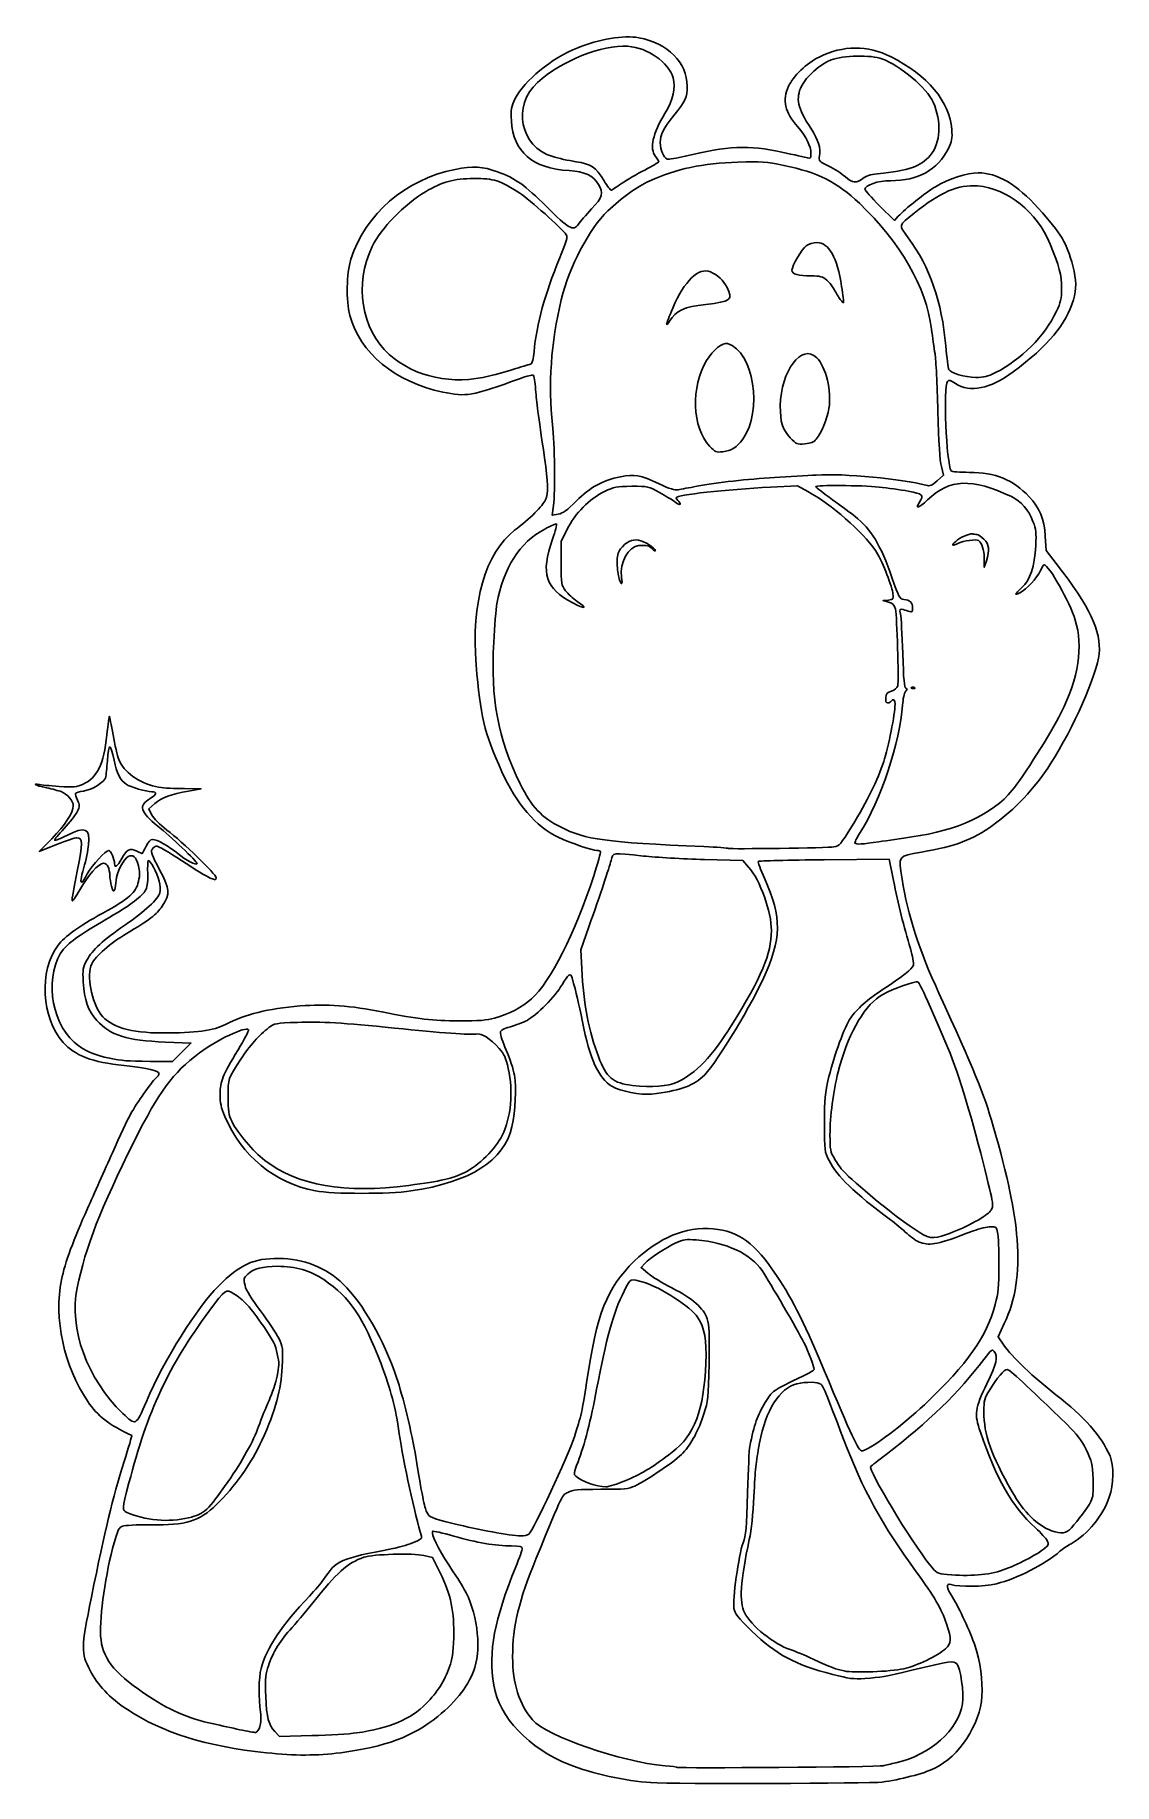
# Model space of a CAD drawing. Header units: centimetres. Extents: x -7 to 7.5, y -11.6 to 11.7.
import ezdxf

# ---------------------------------------------------------------- set-up
doc = ezdxf.new("R2010")
doc.units = ezdxf.units.CM
doc.header["$MEASUREMENT"] = 0
doc.layers.add('Layer 1', color=7, linetype='Continuous')

msp = doc.modelspace()

# ---------------------------------------------------------------- linework, layer by layer
at = {"layer": 'Layer 1'}
for points, knots in [([(1.27312, -11.6288), (0.94571, -11.60907), (0.48455, -11.50711), (0.17992, -11.3871), (0.17992, -11.3871), (-0.35272, -11.17727), (-0.76042, -10.74843), (-0.82734, -10.3276), (-0.82734, -10.3276), (-0.89962, -9.8731), (-0.82185, -9.45401), (-0.53346, -8.74374), (-0.53346, -8.74374), (-0.48551, -8.62565), (-0.44628, -8.51426), (-0.44628, -8.49619), (-0.44628, -8.49619), (-0.44628, -8.46979), (-0.47445, -8.46335), (-0.59, -8.46335), (-0.59, -8.46335), (-0.80558, -8.46335), (-1.05816, -8.42041), (-1.36256, -8.332), (-1.36256, -8.332), (-1.51283, -8.28836), (-1.64057, -8.2604), (-1.64643, -8.26988), (-1.64643, -8.26988), (-1.66838, -8.3054), (-1.57368, -8.50109), (-1.43078, -8.71551), (-1.43078, -8.71551), (-1.34951, -8.83745), (-1.25752, -8.98126), (-1.22636, -9.03508), (-1.22636, -9.03508), (-1.05603, -9.32925), (-0.9912, -9.79636), (-1.08008, -10.08898), (-1.08008, -10.08898), (-1.14754, -10.31108), (-1.31947, -10.53821), (-1.57653, -10.74485), (-1.57653, -10.74485), (-1.91168, -11.01425), (-2.27547, -11.14961), (-2.87591, -11.22833), (-2.87591, -11.22833), (-3.19416, -11.27005), (-3.48323, -11.2705), (-3.87016, -11.22986), (-3.87016, -11.22986), (-4.67605, -11.14523), (-5.26088, -10.96355), (-5.72806, -10.6527), (-5.72806, -10.6527), (-5.97339, -10.48946), (-6.12977, -10.32615), (-6.23019, -10.12832), (-6.23019, -10.12832), (-6.35212, -9.8881), (-6.35123, -9.84274), (-6.21102, -9.14832), (-6.21102, -9.14832), (-6.024, -8.22205), (-5.9329, -7.84472), (-5.7735, -7.3361), (-5.7735, -7.3361), (-5.71397, -7.14616), (-5.66831, -6.98931), (-5.67203, -6.98753), (-5.67203, -6.98753), (-5.98422, -6.8387), (-6.1267, -6.72803), (-6.26106, -6.53001), (-6.26106, -6.53001), (-6.5791, -6.06127), (-6.71813, -5.4173), (-6.61211, -4.904), (-6.61211, -4.904), (-6.56574, -4.67953), (-6.44778, -4.35687), (-6.26289, -3.94882), (-6.26289, -3.94882), (-6.17825, -3.76202), (-6.029, -3.4286), (-5.93121, -3.20788), (-5.93121, -3.20788), (-5.83343, -2.98717), (-5.72345, -2.75313), (-5.68682, -2.68781), (-5.68682, -2.68781), (-5.60175, -2.53613), (-5.4101, -2.26272), (-5.35203, -2.2102), (-5.35203, -2.2102), (-5.32744, -2.18796), (-5.30732, -2.15816), (-5.30732, -2.14397), (-5.30732, -2.14397), (-5.30732, -2.10609), (-5.45132, -2.07367), (-5.77432, -2.03884), (-5.77432, -2.03884), (-6.20435, -1.99247), (-6.42974, -1.9069), (-6.59048, -1.72899), (-6.59048, -1.72899), (-6.88348, -1.40468), (-6.91644, -0.76989), (-6.65795, -0.42972), (-6.65795, -0.42972), (-6.56648, -0.30935), (-6.38536, -0.17914), (-6.06095, -0.00055), (-6.06095, -0.00055), (-5.70174, 0.1972), (-5.61502, 0.27388), (-5.58157, 0.42334), (-5.58157, 0.42334), (-5.56114, 0.51463), (-5.5614, 0.55811), (-5.58282, 0.63463), (-5.58282, 0.63463), (-5.61692, 0.75644), (-5.65221, 0.78833), (-5.71913, 0.75784), (-5.71913, 0.75784), (-5.78187, 0.72925), (-5.87998, 0.53516), (-5.88195, 0.43574), (-5.88195, 0.43574), (-5.88277, 0.39425), (-5.89106, 0.3412), (-5.90037, 0.31785), (-5.90037, 0.31785), (-5.9148, 0.28165), (-5.92082, 0.2879), (-5.94121, 0.3603), (-5.94121, 0.3603), (-5.95436, 0.407), (-5.96518, 0.47086), (-5.96525, 0.5022), (-5.96525, 0.5022), (-5.96544, 0.5939), (-6.00248, 0.66809), (-6.04808, 0.66809), (-6.04808, 0.66809), (-6.11366, 0.66809), (-6.26482, 0.4991), (-6.36869, 0.30965), (-6.36869, 0.30965), (-6.42123, 0.21383), (-6.4671, 0.14917), (-6.47063, 0.16596), (-6.47063, 0.16596), (-6.47416, 0.18275), (-6.44361, 0.36146), (-6.40273, 0.56308), (-6.40273, 0.56308), (-6.32558, 0.94362), (-6.32644, 1.00772), (-6.4087, 1.00772), (-6.4087, 1.00772), (-6.42989, 1.00772), (-6.55134, 0.96656), (-6.6786, 0.91626), (-6.6786, 0.91626), (-6.6786, 0.91626), (-6.90998, 0.8248), (-6.90998, 0.8248), (-6.90998, 0.8248), (-6.90998, 0.8248), (-6.74305, 0.99586), (-6.74305, 0.99586), (-6.74305, 0.99586), (-6.56356, 1.17979), (-6.45412, 1.34574), (-6.4538, 1.43447), (-6.4538, 1.43447), (-6.45356, 1.49961), (-6.53384, 1.59328), (-6.61699, 1.6249), (-6.61699, 1.6249), (-6.64937, 1.63721), (-6.73625, 1.65994), (-6.81005, 1.67541), (-6.81005, 1.67541), (-6.88385, 1.69088), (-6.95086, 1.71078), (-6.95895, 1.71963), (-6.95895, 1.71963), (-6.96705, 1.72848), (-6.94979, 1.72968), (-6.92061, 1.72229), (-6.92061, 1.72229), (-6.89142, 1.7149), (-6.76682, 1.70262), (-6.64372, 1.695), (-6.64372, 1.695), (-6.44658, 1.68279), (-6.40834, 1.68625), (-6.32301, 1.724), (-6.32301, 1.724), (-6.13482, 1.80725), (-6.04605, 1.99112), (-6.00483, 2.38312), (-6.00483, 2.38312), (-5.98995, 2.52465), (-5.97497, 2.63764), (-5.97154, 2.63422), (-5.97154, 2.63422), (-5.96812, 2.6308), (-5.94588, 2.51896), (-5.92213, 2.38569), (-5.92213, 2.38569), (-5.89838, 2.25242), (-5.86368, 2.10282), (-5.84502, 2.05324), (-5.84502, 2.05324), (-5.78515, 1.89418), (-5.56816, 1.73569), (-5.3542, 1.69475), (-5.3542, 1.69475), (-5.23363, 1.67168), (-5.20703, 1.66963), (-4.96771, 1.66495), (-4.96771, 1.66495), (-4.96771, 1.66495), (-4.74482, 1.66059), (-4.74482, 1.66059), (-4.74482, 1.66059), (-4.74482, 1.66059), (-4.91027, 1.63273), (-4.91027, 1.63273), (-4.91027, 1.63273), (-5.14516, 1.59318), (-5.26882, 1.54736), (-5.36318, 1.4649), (-5.36318, 1.4649), (-5.36318, 1.4649), (-5.44532, 1.39313), (-5.44532, 1.39313), (-5.44532, 1.39313), (-5.44532, 1.39313), (-5.40287, 1.31247), (-5.40287, 1.31247), (-5.40287, 1.31247), (-5.37749, 1.26424), (-5.2964, 1.18352), (-5.20121, 1.11171), (-5.20121, 1.11171), (-4.98909, 0.9517), (-4.54231, 0.51817), (-4.54279, 0.47282), (-4.54279, 0.47282), (-4.54314, 0.4395), (-4.54922, 0.43924), (-4.62277, 0.46941), (-4.62277, 0.46941), (-4.66655, 0.48737), (-4.839, 0.59256), (-5.006, 0.70316), (-5.006, 0.70316), (-5.17299, 0.81377), (-5.32481, 0.90127), (-5.34336, 0.89762), (-5.34336, 0.89762), (-5.36191, 0.89397), (-5.38767, 0.87394), (-5.4006, 0.85312), (-5.4006, 0.85312), (-5.41979, 0.82221), (-5.40126, 0.77214), (-5.29962, 0.5803), (-5.29962, 0.5803), (-5.15655, 0.31025), (-5.15373, 0.26819), (-5.26688, 0.09186), (-5.26688, 0.09186), (-5.33691, -0.01727), (-5.43345, -0.09139), (-5.74462, -0.27493), (-5.74462, -0.27493), (-5.95444, -0.39869), (-6.15971, -0.57789), (-6.20784, -0.67933), (-6.20784, -0.67933), (-6.27814, -0.82748), (-6.21246, -1.18637), (-6.08429, -1.3544), (-6.08429, -1.3544), (-5.957, -1.52128), (-5.68893, -1.60226), (-5.26183, -1.60285), (-5.26183, -1.60285), (-4.81542, -1.60346), (-4.5773, -1.57122), (-4.4158, -1.48828), (-4.4158, -1.48828), (-4.14652, -1.35), (-3.85943, -1.27907), (-3.41608, -1.24129), (-3.41608, -1.24129), (-3.08152, -1.21278), (-2.72961, -1.23798), (-2.32492, -1.31942), (-2.32492, -1.31942), (-1.82572, -1.41988), (-1.6535, -1.44021), (-1.2954, -1.44094), (-1.2954, -1.44094), (-1.02884, -1.44148), (-0.91502, -1.43308), (-0.81905, -1.40579), (-0.81905, -1.40579), (-0.62191, -1.34973), (-0.44573, -1.2579), (-0.32367, -1.14758), (-0.32367, -1.14758), (-0.06355, -0.91247), (0.2517, -0.29008), (0.50998, 0.49828), (0.50998, 0.49828), (0.56544, 0.66757), (0.60643, 0.81324), (0.60107, 0.822), (0.60107, 0.822), (0.59571, 0.83076), (0.574, 0.83792), (0.55283, 0.83792), (0.55283, 0.83792), (0.49348, 0.83792), (0.2013, 0.93778), (0.0326, 1.01573), (0.0326, 1.01573), (-0.25535, 1.14877), (-0.53034, 1.46935), (-0.71836, 1.89119), (-0.71836, 1.89119), (-0.95795, 2.42873), (-1.00775, 2.63489), (-1.06387, 3.3215), (-1.06387, 3.3215), (-1.1315, 4.14885), (-0.9382, 4.82298), (-0.5482, 5.11989), (-0.5482, 5.11989), (-0.34203, 5.27685), (-0.16984, 5.44681), (-0.13674, 5.52604), (-0.13674, 5.52604), (-0.09693, 5.62132), (-0.09973, 5.75848), (-0.14827, 6.09166), (-0.14827, 6.09166), (-0.23713, 6.70153), (-0.25272, 6.82087), (-0.26684, 6.99944), (-0.26684, 6.99944), (-0.27494, 7.10177), (-0.28945, 7.19037), (-0.2991, 7.19633), (-0.2991, 7.19633), (-0.30875, 7.20229), (-0.38641, 7.18209), (-0.47169, 7.15143), (-0.47169, 7.15143), (-1.13785, 6.91194), (-1.18939, 6.90286), (-1.50895, 6.96868), (-1.50895, 6.96868), (-2.14368, 7.09941), (-2.61975, 7.49175), (-2.75298, 7.9939), (-2.75298, 7.9939), (-2.80633, 8.19499), (-2.79944, 8.55248), (-2.73851, 8.74507), (-2.73851, 8.74507), (-2.54639, 9.35228), (-2.01475, 9.81043), (-1.34302, 9.94765), (-1.34302, 9.94765), (-1.11151, 9.99494), (-0.97433, 9.98708), (-0.77616, 9.91515), (-0.77616, 9.91515), (-0.53996, 9.82941), (-0.4058, 9.7341), (-0.12367, 9.45155), (-0.12367, 9.45155), (0.17903, 9.1484), (0.23528, 9.11726), (0.30491, 9.21425), (0.30491, 9.21425), (0.32919, 9.24808), (0.40891, 9.33985), (0.48205, 9.4182), (0.48205, 9.4182), (0.62956, 9.5762), (0.64458, 9.63036), (0.57333, 9.74721), (0.57333, 9.74721), (0.49924, 9.86872), (0.39544, 9.91701), (0.17988, 9.93023), (0.17988, 9.93023), (-0.31225, 9.96042), (-0.56779, 10.18153), (-0.59061, 10.59691), (-0.59061, 10.59691), (-0.59942, 10.75727), (-0.59515, 10.78196), (-0.53919, 10.89409), (-0.53919, 10.89409), (-0.41754, 11.13786), (-0.05994, 11.42958), (0.29584, 11.57528), (0.29584, 11.57528), (0.57527, 11.68971), (0.91488, 11.74496), (1.11309, 11.70826), (1.11309, 11.70826), (1.49735, 11.6371), (1.76149, 11.37287), (1.76118, 11.05998), (1.76118, 11.05998), (1.76102, 10.90972), (1.73746, 10.85787), (1.58285, 10.6676), (1.58285, 10.6676), (1.43908, 10.49068), (1.40045, 10.41393), (1.40045, 10.30527), (1.40045, 10.30527), (1.40045, 10.2087), (1.44518, 10.10481), (1.495, 10.08569), (1.495, 10.08569), (1.51284, 10.07884), (1.62066, 10.09608), (1.73459, 10.124), (1.73459, 10.124), (2.29765, 10.26198), (2.58083, 10.27385), (3.02628, 10.17816), (3.02628, 10.17816), (3.18866, 10.14328), (3.343, 10.10873), (3.36927, 10.10139), (3.36927, 10.10139), (3.41204, 10.08944), (3.41698, 10.09551), (3.41657, 10.1595), (3.41657, 10.1595), (3.41592, 10.25896), (3.35572, 10.38083), (3.241, 10.51494), (3.241, 10.51494), (3.06533, 10.72029), (3.03252, 10.86634), (3.11842, 11.06053), (3.11842, 11.06053), (3.17572, 11.19007), (3.36451, 11.36978), (3.52764, 11.45008), (3.52764, 11.45008), (3.85133, 11.60941), (4.17099, 11.61016), (4.48901, 11.45231), (4.48901, 11.45231), (4.97206, 11.21256), (5.27838, 10.84789), (5.30168, 10.48486), (5.30168, 10.48486), (5.31003, 10.35478), (5.30412, 10.32084), (5.25689, 10.22764), (5.25689, 10.22764), (5.10973, 9.93723), (4.85551, 9.79581), (4.48064, 9.79581), (4.48064, 9.79581), (4.31656, 9.79581), (4.13876, 9.73665), (4.13876, 9.68205), (4.13876, 9.68205), (4.13876, 9.66827), (4.22758, 9.56854), (4.33613, 9.46044), (4.33613, 9.46044), (4.33613, 9.46044), (4.5335, 9.26389), (4.5335, 9.26389), (4.5335, 9.26389), (4.5335, 9.26389), (4.58555, 9.31978), (4.58555, 9.31978), (4.58555, 9.31978), (4.67798, 9.41904), (4.95248, 9.63752), (5.08357, 9.71616), (5.08357, 9.71616), (5.25714, 9.82028), (5.50852, 9.90195), (5.65547, 9.90195), (5.65547, 9.90195), (5.90759, 9.90195), (6.17487, 9.74422), (6.45855, 9.42802), (6.45855, 9.42802), (6.76916, 9.08181), (6.84344, 8.95766), (6.92068, 8.65562), (6.92068, 8.65562), (6.97076, 8.45981), (6.97256, 8.35393), (6.92838, 8.20231), (6.92838, 8.20231), (6.83382, 7.87777), (6.59257, 7.58944), (6.12207, 7.23865), (6.12207, 7.23865), (5.81649, 7.01082), (5.54512, 6.95683), (5.35107, 7.08525), (5.35107, 7.08525), (5.28075, 7.13179), (5.26356, 7.13585), (5.24281, 7.11084), (5.24281, 7.11084), (5.18568, 7.042), (5.22928, 6.0186), (5.29379, 5.91422), (5.29379, 5.91422), (5.29966, 5.90473), (5.40806, 5.89613), (5.5347, 5.8951), (5.5347, 5.8951), (5.89055, 5.89222), (6.12155, 5.79842), (6.33518, 5.57003), (6.33518, 5.57003), (6.47889, 5.41639), (6.53748, 5.27385), (6.55256, 5.04123), (6.55256, 5.04123), (6.55256, 5.04123), (6.56497, 4.84961), (6.56497, 4.84961), (6.56497, 4.84961), (6.56497, 4.84961), (6.70013, 4.67461), (6.70013, 4.67461), (6.70013, 4.67461), (7.15918, 4.08024), (7.30024, 3.78284), (7.27368, 3.46539), (7.27368, 3.46539), (7.2519, 3.20513), (6.91903, 2.45211), (6.62919, 2.00744), (6.62919, 2.00744), (6.39451, 1.64739), (6.15486, 1.39162), (5.84756, 1.17322), (5.84756, 1.17322), (5.57412, 0.97888), (5.36558, 0.90049), (4.89714, 0.81594), (4.89714, 0.81594), (4.57513, 0.75782), (4.58615, 0.77305), (4.63656, 0.45601), (4.63656, 0.45601), (4.7141, -0.03172), (4.86312, -0.49306), (5.13031, -1.07253), (5.13031, -1.07253), (5.59738, -2.08552), (5.73029, -2.41064), (5.85638, -2.84871), (5.85638, -2.84871), (6.05428, -3.53626), (6.14803, -3.982), (6.17514, -4.36436), (6.17514, -4.36436), (6.20846, -4.83432), (6.15983, -5.15411), (6.00444, -5.48673), (6.00444, -5.48673), (6.00444, -5.48673), (5.92065, -5.66609), (5.92065, -5.66609), (5.92065, -5.66609), (5.92065, -5.66609), (5.99806, -5.77849), (5.99806, -5.77849), (5.99806, -5.77849), (6.09907, -5.92515), (6.40911, -6.22035), (6.69318, -6.44033), (6.69318, -6.44033), (7.07811, -6.73842), (7.29745, -6.98607), (7.41939, -7.26027), (7.41939, -7.26027), (7.47296, -7.38074), (7.46813, -7.64506), (7.40933, -7.81126), (7.40933, -7.81126), (7.31913, -8.0662), (7.1223, -8.30582), (6.89833, -8.43338), (6.89833, -8.43338), (6.84579, -8.4633), (6.77893, -8.50876), (6.74974, -8.5344), (6.74974, -8.5344), (6.5502, -8.70969), (6.17049, -8.90336), (5.8994, -8.96811), (5.8994, -8.96811), (5.72346, -9.01013), (5.41069, -9.01559), (5.29036, -8.97874), (5.29036, -8.97874), (5.22044, -8.95733), (5.22777, -9.02245), (5.30969, -9.15065), (5.30969, -9.15065), (5.40388, -9.29803), (5.54818, -9.60779), (5.61307, -9.80189), (5.61307, -9.80189), (5.68231, -10.00899), (5.71749, -10.26666), (5.70486, -10.47426), (5.70486, -10.47426), (5.68208, -10.84877), (5.3992, -11.27976), (5.07278, -11.43727), (5.07278, -11.43727), (4.92874, -11.50678), (4.60118, -11.59252), (4.36796, -11.62176), (4.36796, -11.62176), (4.20963, -11.64161), (1.58475, -11.6476), (1.2731, -11.62881), (1.2731, -11.62881), (1.2731, -11.62881), (1.27312, -11.6288), (1.27312, -11.6288)], [0, 0, 0, 0, 0.00606061, 0.00606061, 0.00606061, 0.00606061, 0.01212121, 0.01212121, 0.01212121, 0.01212121, 0.01818182, 0.01818182, 0.01818182, 0.01818182, 0.02424242, 0.02424242, 0.02424242, 0.02424242, 0.03030303, 0.03030303, 0.03030303, 0.03030303, 0.03636364, 0.03636364, 0.03636364, 0.03636364, 0.04242424, 0.04242424, 0.04242424, 0.04242424, 0.04848485, 0.04848485, 0.04848485, 0.04848485, 0.05454545, 0.05454545, 0.05454545, 0.05454545, 0.06060606, 0.06060606, 0.06060606, 0.06060606, 0.06666667, 0.06666667, 0.06666667, 0.06666667, 0.07272727, 0.07272727, 0.07272727, 0.07272727, 0.07878788, 0.07878788, 0.07878788, 0.07878788, 0.08484848, 0.08484848, 0.08484848, 0.08484848, 0.09090909, 0.09090909, 0.09090909, 0.09090909, 0.0969697, 0.0969697, 0.0969697, 0.0969697, 0.1030303, 0.1030303, 0.1030303, 0.1030303, 0.10909091, 0.10909091, 0.10909091, 0.10909091, 0.11515152, 0.11515152, 0.11515152, 0.11515152, 0.12121212, 0.12121212, 0.12121212, 0.12121212, 0.12727273, 0.12727273, 0.12727273, 0.12727273, 0.13333333, 0.13333333, 0.13333333, 0.13333333, 0.13939394, 0.13939394, 0.13939394, 0.13939394, 0.14545455, 0.14545455, 0.14545455, 0.14545455, 0.15151515, 0.15151515, 0.15151515, 0.15151515, 0.15757576, 0.15757576, 0.15757576, 0.15757576, 0.16363636, 0.16363636, 0.16363636, 0.16363636, 0.16969697, 0.16969697, 0.16969697, 0.16969697, 0.17575758, 0.17575758, 0.17575758, 0.17575758, 0.18181818, 0.18181818, 0.18181818, 0.18181818, 0.18787879, 0.18787879, 0.18787879, 0.18787879, 0.19393939, 0.19393939, 0.19393939, 0.19393939, 0.2, 0.2, 0.2, 0.2, 0.20606061, 0.20606061, 0.20606061, 0.20606061, 0.21212121, 0.21212121, 0.21212121, 0.21212121, 0.21818182, 0.21818182, 0.21818182, 0.21818182, 0.22424242, 0.22424242, 0.22424242, 0.22424242, 0.23030303, 0.23030303, 0.23030303, 0.23030303, 0.23636364, 0.23636364, 0.23636364, 0.23636364, 0.24242424, 0.24242424, 0.24242424, 0.24242424, 0.24848485, 0.24848485, 0.24848485, 0.24848485, 0.25454545, 0.25454545, 0.25454545, 0.25454545, 0.26060606, 0.26060606, 0.26060606, 0.26060606, 0.26666667, 0.26666667, 0.26666667, 0.26666667, 0.27272727, 0.27272727, 0.27272727, 0.27272727, 0.27878788, 0.27878788, 0.27878788, 0.27878788, 0.28484848, 0.28484848, 0.28484848, 0.28484848, 0.29090909, 0.29090909, 0.29090909, 0.29090909, 0.2969697, 0.2969697, 0.2969697, 0.2969697, 0.3030303, 0.3030303, 0.3030303, 0.3030303, 0.30909091, 0.30909091, 0.30909091, 0.30909091, 0.31515152, 0.31515152, 0.31515152, 0.31515152, 0.32121212, 0.32121212, 0.32121212, 0.32121212, 0.32727273, 0.32727273, 0.32727273, 0.32727273, 0.33333333, 0.33333333, 0.33333333, 0.33333333, 0.33939394, 0.33939394, 0.33939394, 0.33939394, 0.34545455, 0.34545455, 0.34545455, 0.34545455, 0.35151515, 0.35151515, 0.35151515, 0.35151515, 0.35757576, 0.35757576, 0.35757576, 0.35757576, 0.36363636, 0.36363636, 0.36363636, 0.36363636, 0.36969697, 0.36969697, 0.36969697, 0.36969697, 0.37575758, 0.37575758, 0.37575758, 0.37575758, 0.38181818, 0.38181818, 0.38181818, 0.38181818, 0.38787879, 0.38787879, 0.38787879, 0.38787879, 0.39393939, 0.39393939, 0.39393939, 0.39393939, 0.4, 0.4, 0.4, 0.4, 0.40606061, 0.40606061, 0.40606061, 0.40606061, 0.41212121, 0.41212121, 0.41212121, 0.41212121, 0.41818182, 0.41818182, 0.41818182, 0.41818182, 0.42424242, 0.42424242, 0.42424242, 0.42424242, 0.43030303, 0.43030303, 0.43030303, 0.43030303, 0.43636364, 0.43636364, 0.43636364, 0.43636364, 0.44242424, 0.44242424, 0.44242424, 0.44242424, 0.44848485, 0.44848485, 0.44848485, 0.44848485, 0.45454545, 0.45454545, 0.45454545, 0.45454545, 0.46060606, 0.46060606, 0.46060606, 0.46060606, 0.46666667, 0.46666667, 0.46666667, 0.46666667, 0.47272727, 0.47272727, 0.47272727, 0.47272727, 0.47878788, 0.47878788, 0.47878788, 0.47878788, 0.48484848, 0.48484848, 0.48484848, 0.48484848, 0.49090909, 0.49090909, 0.49090909, 0.49090909, 0.4969697, 0.4969697, 0.4969697, 0.4969697, 0.5030303, 0.5030303, 0.5030303, 0.5030303, 0.50909091, 0.50909091, 0.50909091, 0.50909091, 0.51515152, 0.51515152, 0.51515152, 0.51515152, 0.52121212, 0.52121212, 0.52121212, 0.52121212, 0.52727273, 0.52727273, 0.52727273, 0.52727273, 0.53333333, 0.53333333, 0.53333333, 0.53333333, 0.53939394, 0.53939394, 0.53939394, 0.53939394, 0.54545455, 0.54545455, 0.54545455, 0.54545455, 0.55151515, 0.55151515, 0.55151515, 0.55151515, 0.55757576, 0.55757576, 0.55757576, 0.55757576, 0.56363636, 0.56363636, 0.56363636, 0.56363636, 0.56969697, 0.56969697, 0.56969697, 0.56969697, 0.57575758, 0.57575758, 0.57575758, 0.57575758, 0.58181818, 0.58181818, 0.58181818, 0.58181818, 0.58787879, 0.58787879, 0.58787879, 0.58787879, 0.59393939, 0.59393939, 0.59393939, 0.59393939, 0.6, 0.6, 0.6, 0.6, 0.60606061, 0.60606061, 0.60606061, 0.60606061, 0.61212121, 0.61212121, 0.61212121, 0.61212121, 0.61818182, 0.61818182, 0.61818182, 0.61818182, 0.62424242, 0.62424242, 0.62424242, 0.62424242, 0.63030303, 0.63030303, 0.63030303, 0.63030303, 0.63636364, 0.63636364, 0.63636364, 0.63636364, 0.64242424, 0.64242424, 0.64242424, 0.64242424, 0.64848485, 0.64848485, 0.64848485, 0.64848485, 0.65454545, 0.65454545, 0.65454545, 0.65454545, 0.66060606, 0.66060606, 0.66060606, 0.66060606, 0.66666667, 0.66666667, 0.66666667, 0.66666667, 0.67272727, 0.67272727, 0.67272727, 0.67272727, 0.67878788, 0.67878788, 0.67878788, 0.67878788, 0.68484848, 0.68484848, 0.68484848, 0.68484848, 0.69090909, 0.69090909, 0.69090909, 0.69090909, 0.6969697, 0.6969697, 0.6969697, 0.6969697, 0.7030303, 0.7030303, 0.7030303, 0.7030303, 0.70909091, 0.70909091, 0.70909091, 0.70909091, 0.71515152, 0.71515152, 0.71515152, 0.71515152, 0.72121212, 0.72121212, 0.72121212, 0.72121212, 0.72727273, 0.72727273, 0.72727273, 0.72727273, 0.73333333, 0.73333333, 0.73333333, 0.73333333, 0.73939394, 0.73939394, 0.73939394, 0.73939394, 0.74545455, 0.74545455, 0.74545455, 0.74545455, 0.75151515, 0.75151515, 0.75151515, 0.75151515, 0.75757576, 0.75757576, 0.75757576, 0.75757576, 0.76363636, 0.76363636, 0.76363636, 0.76363636, 0.76969697, 0.76969697, 0.76969697, 0.76969697, 0.77575758, 0.77575758, 0.77575758, 0.77575758, 0.78181818, 0.78181818, 0.78181818, 0.78181818, 0.78787879, 0.78787879, 0.78787879, 0.78787879, 0.79393939, 0.79393939, 0.79393939, 0.79393939, 0.8, 0.8, 0.8, 0.8, 0.80606061, 0.80606061, 0.80606061, 0.80606061, 0.81212121, 0.81212121, 0.81212121, 0.81212121, 0.81818182, 0.81818182, 0.81818182, 0.81818182, 0.82424242, 0.82424242, 0.82424242, 0.82424242, 0.83030303, 0.83030303, 0.83030303, 0.83030303, 0.83636364, 0.83636364, 0.83636364, 0.83636364, 0.84242424, 0.84242424, 0.84242424, 0.84242424, 0.84848485, 0.84848485, 0.84848485, 0.84848485, 0.85454545, 0.85454545, 0.85454545, 0.85454545, 0.86060606, 0.86060606, 0.86060606, 0.86060606, 0.86666667, 0.86666667, 0.86666667, 0.86666667, 0.87272727, 0.87272727, 0.87272727, 0.87272727, 0.87878788, 0.87878788, 0.87878788, 0.87878788, 0.88484848, 0.88484848, 0.88484848, 0.88484848, 0.89090909, 0.89090909, 0.89090909, 0.89090909, 0.8969697, 0.8969697, 0.8969697, 0.8969697, 0.9030303, 0.9030303, 0.9030303, 0.9030303, 0.90909091, 0.90909091, 0.90909091, 0.90909091, 0.91515152, 0.91515152, 0.91515152, 0.91515152, 0.92121212, 0.92121212, 0.92121212, 0.92121212, 0.92727273, 0.92727273, 0.92727273, 0.92727273, 0.93333333, 0.93333333, 0.93333333, 0.93333333, 0.93939394, 0.93939394, 0.93939394, 0.93939394, 0.94545455, 0.94545455, 0.94545455, 0.94545455, 0.95151515, 0.95151515, 0.95151515, 0.95151515, 0.95757576, 0.95757576, 0.95757576, 0.95757576, 0.96363636, 0.96363636, 0.96363636, 0.96363636, 0.96969697, 0.96969697, 0.96969697, 0.96969697, 0.97575758, 0.97575758, 0.97575758, 0.97575758, 0.98181818, 0.98181818, 0.98181818, 0.98181818, 0.98787879, 0.98787879, 0.98787879, 0.98787879, 1, 1, 1, 1]), ([(0.88221, 9.75644), (0.95128, 9.80482), (1.09137, 9.88688), (1.19352, 9.93879), (1.19352, 9.93879), (1.29568, 9.9907), (1.37926, 10.04057), (1.37926, 10.04961), (1.37926, 10.04961), (1.37926, 10.05866), (1.36016, 10.09035), (1.33681, 10.12003), (1.33681, 10.12003), (1.25424, 10.225), (1.29889, 10.42909), (1.46286, 10.69624), (1.46286, 10.69624), (1.57179, 10.87372), (1.61176, 11.04562), (1.57367, 11.17278), (1.57367, 11.17278), (1.51135, 11.38079), (1.23302, 11.57413), (0.96724, 11.59403), (0.96724, 11.59403), (0.62687, 11.61951), (0.07212, 11.3977), (-0.24214, 11.11049), (-0.24214, 11.11049), (-0.58625, 10.79599), (-0.47472, 10.25115), (-0.03906, 10.11842), (-0.03906, 10.11842), (0.03468, 10.09595), (0.17463, 10.06542), (0.27193, 10.05058), (0.27193, 10.05058), (0.47949, 10.01891), (0.53364, 9.98215), (0.64966, 9.79418), (0.64966, 9.79418), (0.69234, 9.72504), (0.73387, 9.66847), (0.74195, 9.66847), (0.74195, 9.66847), (0.75003, 9.66847), (0.81315, 9.70806), (0.88222, 9.75644), (0.88222, 9.75644), (0.88222, 9.75644), (0.88221, 9.75644), (0.88221, 9.75644)], [0, 0, 0, 0, 0.07142857, 0.07142857, 0.07142857, 0.07142857, 0.14285714, 0.14285714, 0.14285714, 0.14285714, 0.21428571, 0.21428571, 0.21428571, 0.21428571, 0.28571429, 0.28571429, 0.28571429, 0.28571429, 0.35714286, 0.35714286, 0.35714286, 0.35714286, 0.42857143, 0.42857143, 0.42857143, 0.42857143, 0.5, 0.5, 0.5, 0.5, 0.57142857, 0.57142857, 0.57142857, 0.57142857, 0.64285714, 0.64285714, 0.64285714, 0.64285714, 0.71428571, 0.71428571, 0.71428571, 0.71428571, 0.78571429, 0.78571429, 0.78571429, 0.78571429, 0.85714286, 0.85714286, 0.85714286, 0.85714286, 1, 1, 1, 1]), ([(4.11064, 9.82502), (4.15415, 9.86158), (4.20856, 9.87931), (4.30862, 9.88955), (4.30862, 9.88955), (4.73692, 9.93338), (4.88633, 9.98537), (5.01457, 10.13519), (5.01457, 10.13519), (5.15194, 10.29568), (5.16765, 10.58837), (5.05286, 10.84843), (5.05286, 10.84843), (4.97166, 11.03238), (4.61347, 11.33443), (4.36741, 11.42644), (4.36741, 11.42644), (4.22267, 11.48057), (3.84347, 11.47212), (3.6878, 11.4113), (3.6878, 11.4113), (3.54009, 11.3536), (3.35236, 11.18824), (3.29126, 11.06204), (3.29126, 11.06204), (3.2104, 10.895), (3.2375, 10.77046), (3.41398, 10.49816), (3.41398, 10.49816), (3.5154, 10.34167), (3.55186, 10.22844), (3.53306, 10.12827), (3.53306, 10.12827), (3.52014, 10.05941), (3.52256, 10.0567), (3.65488, 9.99156), (3.65488, 9.99156), (3.72913, 9.95501), (3.82779, 9.89164), (3.87412, 9.85073), (3.87412, 9.85073), (3.97381, 9.76273), (4.02932, 9.75669), (4.11063, 9.82501), (4.11063, 9.82501), (4.11063, 9.82501), (4.11064, 9.82502), (4.11064, 9.82502)], [0, 0, 0, 0, 0.07692308, 0.07692308, 0.07692308, 0.07692308, 0.15384615, 0.15384615, 0.15384615, 0.15384615, 0.23076923, 0.23076923, 0.23076923, 0.23076923, 0.30769231, 0.30769231, 0.30769231, 0.30769231, 0.38461538, 0.38461538, 0.38461538, 0.38461538, 0.46153846, 0.46153846, 0.46153846, 0.46153846, 0.53846154, 0.53846154, 0.53846154, 0.53846154, 0.61538462, 0.61538462, 0.61538462, 0.61538462, 0.69230769, 0.69230769, 0.69230769, 0.69230769, 0.76923077, 0.76923077, 0.76923077, 0.76923077, 0.84615385, 0.84615385, 0.84615385, 0.84615385, 1, 1, 1, 1]), ([(-0.8804, 7.18453), (-0.78757, 7.20793), (-0.63043, 7.25237), (-0.53119, 7.28328), (-0.53119, 7.28328), (-0.43195, 7.31419), (-0.34013, 7.3421), (-0.32714, 7.3453), (-0.32714, 7.3453), (-0.31415, 7.3485), (-0.29683, 7.42118), (-0.28866, 7.50681), (-0.28866, 7.50681), (-0.25268, 7.88356), (-0.14324, 8.28396), (0.05294, 8.75662), (0.05294, 8.75662), (0.15036, 8.99133), (0.16463, 9.04174), (0.14253, 9.07314), (0.14253, 9.07314), (0.08147, 9.1599), (-0.34602, 9.54163), (-0.48063, 9.62959), (-0.48063, 9.62959), (-0.74167, 9.80019), (-0.82703, 9.82746), (-1.09371, 9.82544), (-1.09371, 9.82544), (-1.36292, 9.82341), (-1.51387, 9.78199), (-1.74114, 9.64781), (-1.74114, 9.64781), (-2.02185, 9.48207), (-2.33949, 9.15578), (-2.45533, 8.91415), (-2.45533, 8.91415), (-2.69576, 8.41266), (-2.59946, 7.80823), (-2.22557, 7.47206), (-2.22557, 7.47206), (-1.88846, 7.16897), (-1.37631, 7.0595), (-0.88039, 7.18452), (-0.88039, 7.18452), (-0.88039, 7.18452), (-0.8804, 7.18453), (-0.8804, 7.18453)], [0, 0, 0, 0, 0.07692308, 0.07692308, 0.07692308, 0.07692308, 0.15384615, 0.15384615, 0.15384615, 0.15384615, 0.23076923, 0.23076923, 0.23076923, 0.23076923, 0.30769231, 0.30769231, 0.30769231, 0.30769231, 0.38461538, 0.38461538, 0.38461538, 0.38461538, 0.46153846, 0.46153846, 0.46153846, 0.46153846, 0.53846154, 0.53846154, 0.53846154, 0.53846154, 0.61538462, 0.61538462, 0.61538462, 0.61538462, 0.69230769, 0.69230769, 0.69230769, 0.69230769, 0.76923077, 0.76923077, 0.76923077, 0.76923077, 0.84615385, 0.84615385, 0.84615385, 0.84615385, 1, 1, 1, 1]), ([(0.27682, 5.51139), (0.46182, 5.69579), (0.62795, 5.78705), (0.86735, 5.83579), (0.86735, 5.83579), (1.05832, 5.87467), (1.12763, 5.86193), (1.3874, 5.7402), (1.3874, 5.7402), (1.52945, 5.67363), (1.59219, 5.6548), (1.64208, 5.66374), (1.64208, 5.66374), (1.67849, 5.67027), (1.78948, 5.6905), (1.88872, 5.70869), (1.88872, 5.70869), (2.16718, 5.75975), (2.56696, 5.80492), (2.92886, 5.8262), (2.92886, 5.8262), (3.10982, 5.83684), (3.36183, 5.85194), (3.48887, 5.85976), (3.48887, 5.85976), (3.85456, 5.88226), (4.64548, 5.80883), (4.95606, 5.72353), (4.95606, 5.72353), (5.01118, 5.70839), (5.03137, 5.7161), (5.10622, 5.78087), (5.10622, 5.78087), (5.10622, 5.78087), (5.1927, 5.8557), (5.1927, 5.8557), (5.1927, 5.8557), (5.1927, 5.8557), (5.16215, 5.97369), (5.16215, 5.97369), (5.16215, 5.97369), (5.14122, 6.05454), (5.12662, 6.28876), (5.11578, 6.71788), (5.11578, 6.71788), (5.10708, 7.06229), (5.08978, 7.40617), (5.07733, 7.48206), (5.07733, 7.48206), (5.06489, 7.55795), (5.04386, 7.70601), (5.0306, 7.81108), (5.0306, 7.81108), (4.9596, 8.37391), (4.61635, 8.97263), (4.06601, 9.49357), (4.06601, 9.49357), (3.76451, 9.77897), (3.5085, 9.90747), (3.05621, 10.00043), (3.05621, 10.00043), (2.81561, 10.04988), (2.75821, 10.05399), (2.44062, 10.04448), (2.44062, 10.04448), (1.97069, 10.03042), (1.6177, 9.95508), (1.25317, 9.79104), (1.25317, 9.79104), (1.09449, 9.71963), (0.88344, 9.5682), (0.698, 9.39268), (0.698, 9.39268), (0.45162, 9.15949), (0.17996, 8.64069), (0.0748, 8.20253), (0.0748, 8.20253), (-0.06209, 7.63214), (-0.10158, 7.05818), (-0.04016, 6.53129), (-0.04016, 6.53129), (-0.01165, 6.28668), (-0.00419, 5.63623), (-0.02779, 5.45225), (-0.02779, 5.45225), (-0.02779, 5.45225), (-0.04446, 5.32229), (-0.04446, 5.32229), (-0.04446, 5.32229), (-0.04446, 5.32229), (0.03612, 5.33702), (0.03612, 5.33702), (0.03612, 5.33702), (0.09849, 5.34842), (0.15288, 5.38782), (0.27682, 5.51136), (0.27682, 5.51136), (0.27682, 5.51136), (0.27682, 5.51139), (0.27682, 5.51139)], [0, 0, 0, 0, 0.03846154, 0.03846154, 0.03846154, 0.03846154, 0.07692308, 0.07692308, 0.07692308, 0.07692308, 0.11538462, 0.11538462, 0.11538462, 0.11538462, 0.15384615, 0.15384615, 0.15384615, 0.15384615, 0.19230769, 0.19230769, 0.19230769, 0.19230769, 0.23076923, 0.23076923, 0.23076923, 0.23076923, 0.26923077, 0.26923077, 0.26923077, 0.26923077, 0.30769231, 0.30769231, 0.30769231, 0.30769231, 0.34615385, 0.34615385, 0.34615385, 0.34615385, 0.38461538, 0.38461538, 0.38461538, 0.38461538, 0.42307692, 0.42307692, 0.42307692, 0.42307692, 0.46153846, 0.46153846, 0.46153846, 0.46153846, 0.5, 0.5, 0.5, 0.5, 0.53846154, 0.53846154, 0.53846154, 0.53846154, 0.57692308, 0.57692308, 0.57692308, 0.57692308, 0.61538462, 0.61538462, 0.61538462, 0.61538462, 0.65384615, 0.65384615, 0.65384615, 0.65384615, 0.69230769, 0.69230769, 0.69230769, 0.69230769, 0.73076923, 0.73076923, 0.73076923, 0.73076923, 0.76923077, 0.76923077, 0.76923077, 0.76923077, 0.80769231, 0.80769231, 0.80769231, 0.80769231, 0.84615385, 0.84615385, 0.84615385, 0.84615385, 0.88461538, 0.88461538, 0.88461538, 0.88461538, 0.92307692, 0.92307692, 0.92307692, 0.92307692, 1, 1, 1, 1]), ([(5.88742, 7.22969), (6.23201, 7.40475), (6.54244, 7.71586), (6.69994, 8.04398), (6.69994, 8.04398), (6.76128, 8.17177), (6.77098, 8.21398), (6.77098, 8.35323), (6.77098, 8.35323), (6.77098, 8.5347), (6.74016, 8.65499), (6.61894, 8.94674), (6.61894, 8.94674), (6.43821, 9.38169), (6.05051, 9.69193), (5.64525, 9.72591), (5.64525, 9.72591), (5.39015, 9.7473), (5.15452, 9.64609), (4.79924, 9.36256), (4.79924, 9.36256), (4.58212, 9.18928), (4.58658, 9.20794), (4.71973, 9.0297), (4.71973, 9.0297), (5.00745, 8.64456), (5.16885, 8.18007), (5.22127, 7.58637), (5.22127, 7.58637), (5.2351, 7.42976), (5.25338, 7.28791), (5.2619, 7.27113), (5.2619, 7.27113), (5.28663, 7.22243), (5.47499, 7.16709), (5.62208, 7.1653), (5.62208, 7.1653), (5.73354, 7.16395), (5.78038, 7.17531), (5.88742, 7.22969)], [0, 0, 0, 0, 0.09090909, 0.09090909, 0.09090909, 0.09090909, 0.18181818, 0.18181818, 0.18181818, 0.18181818, 0.27272727, 0.27272727, 0.27272727, 0.27272727, 0.36363636, 0.36363636, 0.36363636, 0.36363636, 0.45454545, 0.45454545, 0.45454545, 0.45454545, 0.54545455, 0.54545455, 0.54545455, 0.54545455, 0.63636364, 0.63636364, 0.63636364, 0.63636364, 0.72727273, 0.72727273, 0.72727273, 0.72727273, 0.81818182, 0.81818182, 0.81818182, 0.81818182, 1, 1, 1, 1]), ([(3.81566, 8.19835), (3.79763, 8.21885), (3.76309, 8.27502), (3.73889, 8.32317), (3.73889, 8.32317), (3.71469, 8.37132), (3.66508, 8.4358), (3.62865, 8.46645), (3.62865, 8.46645), (3.57124, 8.51476), (3.543, 8.52219), (3.41683, 8.52219), (3.41683, 8.52219), (3.24988, 8.52219), (3.16235, 8.54837), (3.16235, 8.5983), (3.16235, 8.5983), (3.16235, 8.6585), (3.29426, 8.88341), (3.35489, 8.92658), (3.35489, 8.92658), (3.38918, 8.951), (3.44777, 8.96797), (3.49776, 8.96797), (3.49776, 8.96797), (3.65845, 8.96797), (3.76943, 8.77062), (3.82678, 8.38293), (3.82678, 8.38293), (3.84394, 8.26689), (3.85584, 8.16951), (3.85321, 8.16652), (3.85321, 8.16652), (3.85059, 8.16353), (3.83369, 8.17786), (3.81566, 8.19836), (3.81566, 8.19836), (3.81566, 8.19836), (3.81566, 8.19835), (3.81566, 8.19835)], [0, 0, 0, 0, 0.09090909, 0.09090909, 0.09090909, 0.09090909, 0.18181818, 0.18181818, 0.18181818, 0.18181818, 0.27272727, 0.27272727, 0.27272727, 0.27272727, 0.36363636, 0.36363636, 0.36363636, 0.36363636, 0.45454545, 0.45454545, 0.45454545, 0.45454545, 0.54545455, 0.54545455, 0.54545455, 0.54545455, 0.63636364, 0.63636364, 0.63636364, 0.63636364, 0.72727273, 0.72727273, 0.72727273, 0.72727273, 0.81818182, 0.81818182, 0.81818182, 0.81818182, 1, 1, 1, 1]), ([(1.48547, 7.87627), (1.48542, 7.88877), (1.52228, 7.9853), (1.56736, 8.09077), (1.56736, 8.09077), (1.7246, 8.45865), (1.91416, 8.64139), (2.07069, 8.57599), (2.07069, 8.57599), (2.16563, 8.53632), (2.24702, 8.46097), (2.2941, 8.36915), (2.2941, 8.36915), (2.37838, 8.20478), (2.34524, 8.17827), (2.00915, 8.14115), (2.00915, 8.14115), (1.71809, 8.109), (1.61345, 8.06061), (1.52488, 7.91723), (1.52488, 7.91723), (1.50325, 7.8822), (1.48551, 7.86377), (1.48546, 7.87627), (1.48546, 7.87627), (1.48546, 7.87627), (1.48547, 7.87627), (1.48547, 7.87627)], [0, 0, 0, 0, 0.125, 0.125, 0.125, 0.125, 0.25, 0.25, 0.25, 0.25, 0.375, 0.375, 0.375, 0.375, 0.5, 0.5, 0.5, 0.5, 0.625, 0.625, 0.625, 0.625, 0.75, 0.75, 0.75, 0.75, 1, 1, 1, 1]), ([(2.0599, 6.24689), (1.82672, 6.49201), (1.80836, 7.03964), (2.02149, 7.39285), (2.02149, 7.39285), (2.10376, 7.52919), (2.23798, 7.6369), (2.30162, 7.61766), (2.30162, 7.61766), (2.64975, 7.51238), (2.77664, 6.71512), (2.50496, 6.34007), (2.50496, 6.34007), (2.42276, 6.22659), (2.35617, 6.18444), (2.23807, 6.17113), (2.23807, 6.17113), (2.14781, 6.16096), (2.13748, 6.16535), (2.05991, 6.2469), (2.05991, 6.2469), (2.05991, 6.2469), (2.0599, 6.24689), (2.0599, 6.24689)], [0, 0, 0, 0, 0.14285714, 0.14285714, 0.14285714, 0.14285714, 0.28571429, 0.28571429, 0.28571429, 0.28571429, 0.42857143, 0.42857143, 0.42857143, 0.42857143, 0.57142857, 0.57142857, 0.57142857, 0.57142857, 0.71428571, 0.71428571, 0.71428571, 0.71428571, 1, 1, 1, 1]), ([(3.14023, 6.35799), (3.03679, 6.47003), (3.00436, 6.57368), (3.00697, 6.78382), (3.00697, 6.78382), (3.01279, 7.25256), (3.29539, 7.62691), (3.49371, 7.42859), (3.49371, 7.42859), (3.61984, 7.30246), (3.69678, 6.98319), (3.657, 6.75097), (3.657, 6.75097), (3.63216, 6.60594), (3.55677, 6.42211), (3.4878, 6.33837), (3.4878, 6.33837), (3.45674, 6.30066), (3.41816, 6.28518), (3.33541, 6.27723), (3.33541, 6.27723), (3.22692, 6.26681), (3.22285, 6.26849), (3.14022, 6.358), (3.14022, 6.358), (3.14022, 6.358), (3.14023, 6.35799), (3.14023, 6.35799)], [0, 0, 0, 0, 0.125, 0.125, 0.125, 0.125, 0.25, 0.25, 0.25, 0.25, 0.375, 0.375, 0.375, 0.375, 0.5, 0.5, 0.5, 0.5, 0.625, 0.625, 0.625, 0.625, 0.75, 0.75, 0.75, 0.75, 1, 1, 1, 1]), ([(3.72524, 0.88516), (3.79759, 0.89843), (3.81241, 0.91566), (3.96642, 1.16574), (3.96642, 1.16574), (4.16762, 1.49243), (4.31121, 1.78373), (4.39079, 2.02667), (4.39079, 2.02667), (4.45433, 2.22065), (4.54212, 2.66518), (4.54212, 2.79296), (4.54212, 2.79296), (4.54212, 2.85371), (4.5146, 2.87464), (4.48905, 2.83331), (4.48905, 2.83331), (4.48183, 2.82163), (4.46156, 2.81208), (4.444, 2.81208), (4.444, 2.81208), (4.42076, 2.81208), (4.41388, 2.83086), (4.41872, 2.88107), (4.41872, 2.88107), (4.42425, 2.93841), (4.43715, 2.95352), (4.49511, 2.97058), (4.49511, 2.97058), (4.5419, 2.98435), (4.56906, 3.00786), (4.57763, 3.04203), (4.57763, 3.04203), (4.59483, 3.11056), (4.56956, 3.97114), (4.54764, 4.0633), (4.54764, 4.0633), (4.53358, 4.12243), (4.51616, 4.14054), (4.45658, 4.15799), (4.45658, 4.15799), (4.45658, 4.15799), (4.38291, 4.17957), (4.38291, 4.17957), (4.38291, 4.17957), (4.38291, 4.17957), (4.45437, 4.18724), (4.45437, 4.18724), (4.45437, 4.18724), (4.52554, 4.19488), (4.52577, 4.19527), (4.51167, 4.2836), (4.51167, 4.2836), (4.49194, 4.40717), (4.35809, 4.73528), (4.28065, 4.8499), (4.28065, 4.8499), (4.11161, 5.1001), (3.68497, 5.47178), (3.37463, 5.6392), (3.37463, 5.6392), (3.37463, 5.6392), (3.23665, 5.71364), (3.23665, 5.71364), (3.23665, 5.71364), (3.23665, 5.71364), (2.87579, 5.69634), (2.87579, 5.69634), (2.87579, 5.69634), (2.28476, 5.66801), (1.61277, 5.59328), (1.61277, 5.55587), (1.61277, 5.55587), (1.61277, 5.54886), (1.62858, 5.52566), (1.6479, 5.50431), (1.6479, 5.50431), (1.69323, 5.45422), (1.65465, 5.4541), (1.5891, 5.50412), (1.5891, 5.50412), (1.56126, 5.52537), (1.47161, 5.58029), (1.38989, 5.62618), (1.38989, 5.62618), (1.24276, 5.70879), (1.2391, 5.7096), (1.01841, 5.70875), (1.01841, 5.70875), (0.81124, 5.70795), (0.78556, 5.70304), (0.65416, 5.63913), (0.65416, 5.63913), (0.45335, 5.54145), (0.26018, 5.34597), (0.15582, 5.13481), (0.15582, 5.13481), (0.15582, 5.13481), (0.0738, 4.96885), (0.0738, 4.96885), (0.0738, 4.96885), (0.0738, 4.96885), (0.0738, 4.67953), (0.0738, 4.67953), (0.0738, 4.67953), (0.0738, 4.39586), (0.07495, 4.3887), (0.13281, 4.31284), (0.13281, 4.31284), (0.16527, 4.27029), (0.23452, 4.20609), (0.28671, 4.17019), (0.28671, 4.17019), (0.43071, 4.07112), (0.40023, 4.06), (0.23008, 4.14953), (0.23008, 4.14953), (-0.14076, 4.34467), (-0.20168, 4.5362), (-0.04138, 5.00306), (-0.04138, 5.00306), (-0.00544, 5.10774), (0.01917, 5.19818), (0.0133, 5.20405), (0.0133, 5.20405), (0.00743, 5.20992), (-0.06418, 5.17961), (-0.14583, 5.13671), (-0.14583, 5.13671), (-0.47709, 4.96264), (-0.70379, 4.60847), (-0.78459, 4.13879), (-0.78459, 4.13879), (-0.79664, 4.06874), (-0.81638, 3.83624), (-0.82845, 3.62213), (-0.82845, 3.62213), (-0.87087, 2.86951), (-0.7713, 2.33896), (-0.47325, 1.7295), (-0.47325, 1.7295), (-0.32612, 1.42865), (-0.18, 1.2715), (0.06365, 1.15208), (0.06365, 1.15208), (0.41387, 0.98043), (0.64778, 0.94853), (1.98425, 0.8902), (1.98425, 0.8902), (2.15937, 0.88256), (2.30743, 0.8716), (2.31327, 0.86586), (2.31327, 0.86586), (2.32496, 0.85436), (3.65656, 0.87257), (3.72526, 0.88517), (3.72526, 0.88517), (3.72526, 0.88517), (3.72524, 0.88516), (3.72524, 0.88516)], [0, 0, 0, 0, 0.02439024, 0.02439024, 0.02439024, 0.02439024, 0.04878049, 0.04878049, 0.04878049, 0.04878049, 0.07317073, 0.07317073, 0.07317073, 0.07317073, 0.09756098, 0.09756098, 0.09756098, 0.09756098, 0.12195122, 0.12195122, 0.12195122, 0.12195122, 0.14634146, 0.14634146, 0.14634146, 0.14634146, 0.17073171, 0.17073171, 0.17073171, 0.17073171, 0.19512195, 0.19512195, 0.19512195, 0.19512195, 0.2195122, 0.2195122, 0.2195122, 0.2195122, 0.24390244, 0.24390244, 0.24390244, 0.24390244, 0.26829268, 0.26829268, 0.26829268, 0.26829268, 0.29268293, 0.29268293, 0.29268293, 0.29268293, 0.31707317, 0.31707317, 0.31707317, 0.31707317, 0.34146341, 0.34146341, 0.34146341, 0.34146341, 0.36585366, 0.36585366, 0.36585366, 0.36585366, 0.3902439, 0.3902439, 0.3902439, 0.3902439, 0.41463415, 0.41463415, 0.41463415, 0.41463415, 0.43902439, 0.43902439, 0.43902439, 0.43902439, 0.46341463, 0.46341463, 0.46341463, 0.46341463, 0.48780488, 0.48780488, 0.48780488, 0.48780488, 0.51219512, 0.51219512, 0.51219512, 0.51219512, 0.53658537, 0.53658537, 0.53658537, 0.53658537, 0.56097561, 0.56097561, 0.56097561, 0.56097561, 0.58536585, 0.58536585, 0.58536585, 0.58536585, 0.6097561, 0.6097561, 0.6097561, 0.6097561, 0.63414634, 0.63414634, 0.63414634, 0.63414634, 0.65853659, 0.65853659, 0.65853659, 0.65853659, 0.68292683, 0.68292683, 0.68292683, 0.68292683, 0.70731707, 0.70731707, 0.70731707, 0.70731707, 0.73170732, 0.73170732, 0.73170732, 0.73170732, 0.75609756, 0.75609756, 0.75609756, 0.75609756, 0.7804878, 0.7804878, 0.7804878, 0.7804878, 0.80487805, 0.80487805, 0.80487805, 0.80487805, 0.82926829, 0.82926829, 0.82926829, 0.82926829, 0.85365854, 0.85365854, 0.85365854, 0.85365854, 0.87804878, 0.87804878, 0.87804878, 0.87804878, 0.90243902, 0.90243902, 0.90243902, 0.90243902, 0.92682927, 0.92682927, 0.92682927, 0.92682927, 0.95121951, 0.95121951, 0.95121951, 0.95121951, 1, 1, 1, 1]), ([(4.3255, 0.95412), (4.4388, 0.97132), (4.63658, 1.00037), (4.76501, 1.01867), (4.76501, 1.01867), (5.38336, 1.10677), (5.83984, 1.31839), (6.11152, 1.64287), (6.11152, 1.64287), (6.24968, 1.80788), (6.63603, 2.42013), (6.76226, 2.67409), (6.76226, 2.67409), (6.99853, 3.14943), (7.06302, 3.56694), (6.9545, 3.91865), (6.9545, 3.91865), (6.87982, 4.16068), (6.60011, 4.65884), (6.5389, 4.65884), (6.5389, 4.65884), (6.52999, 4.65884), (6.50552, 4.62072), (6.48451, 4.57414), (6.48451, 4.57414), (6.44207, 4.48002), (6.30358, 4.33214), (6.21377, 4.28505), (6.21377, 4.28505), (6.13265, 4.24251), (6.14083, 4.26371), (6.24018, 4.35346), (6.24018, 4.35346), (6.35032, 4.45297), (6.4107, 4.63579), (6.42517, 4.91357), (6.42517, 4.91357), (6.43419, 5.08672), (6.429, 5.13288), (6.38849, 5.24006), (6.38849, 5.24006), (6.33087, 5.39252), (6.22825, 5.51019), (6.10061, 5.57019), (6.10061, 5.57019), (5.56657, 5.82122), (5.27627, 5.81006), (4.97698, 5.52701), (4.97698, 5.52701), (4.85827, 5.41474), (4.80511, 5.39954), (4.86826, 5.49591), (4.86826, 5.49591), (4.93156, 5.59251), (4.91656, 5.60718), (4.71724, 5.64356), (4.71724, 5.64356), (4.61508, 5.6622), (4.44076, 5.68691), (4.32984, 5.69847), (4.32984, 5.69847), (4.09295, 5.72315), (3.48015, 5.72735), (3.4821, 5.70429), (3.4821, 5.70429), (3.48284, 5.69553), (3.58311, 5.61673), (3.70493, 5.52917), (3.70493, 5.52917), (3.82675, 5.44161), (3.96259, 5.34131), (4.00681, 5.30628), (4.00681, 5.30628), (4.22261, 5.13534), (4.35285, 4.92038), (4.5013, 4.49013), (4.5013, 4.49013), (4.59566, 4.21664), (4.60356, 4.20211), (4.66155, 4.19528), (4.66155, 4.19528), (4.74552, 4.18539), (4.77561, 4.1552), (4.77561, 4.08085), (4.77561, 4.08085), (4.77561, 4.02872), (4.76903, 4.02026), (4.73846, 4.03311), (4.73846, 4.03311), (4.71803, 4.0417), (4.67835, 4.05367), (4.65028, 4.05971), (4.65028, 4.05971), (4.60204, 4.07009), (4.60013, 4.06675), (4.61533, 3.99861), (4.61533, 3.99861), (4.62418, 3.95896), (4.63774, 3.7219), (4.64546, 3.4718), (4.64546, 3.4718), (4.65607, 3.12818), (4.66622, 3.01484), (4.68701, 3.00791), (4.68701, 3.00791), (4.70875, 3.00066), (4.70794, 2.9914), (4.68318, 2.96379), (4.68318, 2.96379), (4.66416, 2.94259), (4.64842, 2.87041), (4.64316, 2.78025), (4.64316, 2.78025), (4.61533, 2.30373), (4.34573, 1.49905), (4.06896, 1.06638), (4.06896, 1.06638), (4.02734, 1.00132), (3.99896, 0.94241), (4.0059, 0.93548), (4.0059, 0.93548), (4.02557, 0.91581), (4.10265, 0.92031), (4.3255, 0.95415), (4.3255, 0.95415), (4.3255, 0.95415), (4.3255, 0.95412), (4.3255, 0.95412)], [0, 0, 0, 0, 0.03030303, 0.03030303, 0.03030303, 0.03030303, 0.06060606, 0.06060606, 0.06060606, 0.06060606, 0.09090909, 0.09090909, 0.09090909, 0.09090909, 0.12121212, 0.12121212, 0.12121212, 0.12121212, 0.15151515, 0.15151515, 0.15151515, 0.15151515, 0.18181818, 0.18181818, 0.18181818, 0.18181818, 0.21212121, 0.21212121, 0.21212121, 0.21212121, 0.24242424, 0.24242424, 0.24242424, 0.24242424, 0.27272727, 0.27272727, 0.27272727, 0.27272727, 0.3030303, 0.3030303, 0.3030303, 0.3030303, 0.33333333, 0.33333333, 0.33333333, 0.33333333, 0.36363636, 0.36363636, 0.36363636, 0.36363636, 0.39393939, 0.39393939, 0.39393939, 0.39393939, 0.42424242, 0.42424242, 0.42424242, 0.42424242, 0.45454545, 0.45454545, 0.45454545, 0.45454545, 0.48484848, 0.48484848, 0.48484848, 0.48484848, 0.51515152, 0.51515152, 0.51515152, 0.51515152, 0.54545455, 0.54545455, 0.54545455, 0.54545455, 0.57575758, 0.57575758, 0.57575758, 0.57575758, 0.60606061, 0.60606061, 0.60606061, 0.60606061, 0.63636364, 0.63636364, 0.63636364, 0.63636364, 0.66666667, 0.66666667, 0.66666667, 0.66666667, 0.6969697, 0.6969697, 0.6969697, 0.6969697, 0.72727273, 0.72727273, 0.72727273, 0.72727273, 0.75757576, 0.75757576, 0.75757576, 0.75757576, 0.78787879, 0.78787879, 0.78787879, 0.78787879, 0.81818182, 0.81818182, 0.81818182, 0.81818182, 0.84848485, 0.84848485, 0.84848485, 0.84848485, 0.87878788, 0.87878788, 0.87878788, 0.87878788, 0.90909091, 0.90909091, 0.90909091, 0.90909091, 0.93939394, 0.93939394, 0.93939394, 0.93939394, 1, 1, 1, 1]), ([(0.84979, 4.47475), (0.83697, 4.5136), (0.82566, 4.60383), (0.82465, 4.67526), (0.82465, 4.67526), (0.82322, 4.77676), (0.83296, 4.81937), (0.86922, 4.87029), (0.86922, 4.87029), (0.93189, 4.95831), (1.02869, 5.00598), (1.11121, 4.98948), (1.11121, 4.98948), (1.18607, 4.97451), (1.33681, 4.88104), (1.33681, 4.8496), (1.33681, 4.8496), (1.33681, 4.83809), (1.31771, 4.84778), (1.29436, 4.87113), (1.29436, 4.87113), (1.25049, 4.915), (1.22211, 4.92209), (1.1145, 4.91602), (1.1145, 4.91602), (0.97586, 4.9082), (0.85367, 4.68623), (0.88237, 4.49435), (0.88237, 4.49435), (0.8985, 4.3865), (0.88216, 4.37669), (0.8498, 4.47477), (0.8498, 4.47477), (0.8498, 4.47477), (0.84979, 4.47475), (0.84979, 4.47475)], [0, 0, 0, 0, 0.1, 0.1, 0.1, 0.1, 0.2, 0.2, 0.2, 0.2, 0.3, 0.3, 0.3, 0.3, 0.4, 0.4, 0.4, 0.4, 0.5, 0.5, 0.5, 0.5, 0.6, 0.6, 0.6, 0.6, 0.7, 0.7, 0.7, 0.7, 0.8, 0.8, 0.8, 0.8, 1, 1, 1, 1]), ([(5.73537, 4.74762), (5.73391, 4.86496), (5.70622, 4.94987), (5.65867, 4.98282), (5.65867, 4.98282), (5.62651, 5.0051), (5.45755, 4.98142), (5.38245, 4.9441), (5.38245, 4.9441), (5.30364, 4.90494), (5.29344, 4.91532), (5.35443, 4.97261), (5.35443, 4.97261), (5.40649, 5.02152), (5.53431, 5.07842), (5.57694, 5.07167), (5.57694, 5.07167), (5.59153, 5.06936), (5.61854, 5.06627), (5.63695, 5.06481), (5.63695, 5.06481), (5.65536, 5.06335), (5.69835, 5.03423), (5.73247, 5.00011), (5.73247, 5.00011), (5.8019, 4.93068), (5.81012, 4.8557), (5.76406, 4.71191), (5.76406, 4.71191), (5.76406, 4.71191), (5.73686, 4.627), (5.73686, 4.627), (5.73686, 4.627), (5.73686, 4.627), (5.73536, 4.74762), (5.73536, 4.74762), (5.73536, 4.74762), (5.73536, 4.74762), (5.73537, 4.74762), (5.73537, 4.74762)], [0, 0, 0, 0, 0.09090909, 0.09090909, 0.09090909, 0.09090909, 0.18181818, 0.18181818, 0.18181818, 0.18181818, 0.27272727, 0.27272727, 0.27272727, 0.27272727, 0.36363636, 0.36363636, 0.36363636, 0.36363636, 0.45454545, 0.45454545, 0.45454545, 0.45454545, 0.54545455, 0.54545455, 0.54545455, 0.54545455, 0.63636364, 0.63636364, 0.63636364, 0.63636364, 0.72727273, 0.72727273, 0.72727273, 0.72727273, 0.81818182, 0.81818182, 0.81818182, 0.81818182, 1, 1, 1, 1]), ([(4.76014, 3.01594), (4.76719, 3.02299), (4.7855, 3.02375), (4.80083, 3.01761), (4.80083, 3.01761), (4.81776, 3.01083), (4.81273, 3.0058), (4.78801, 3.00479), (4.78801, 3.00479), (4.76563, 3.00387), (4.7531, 3.00889), (4.76015, 3.01594), (4.76015, 3.01594), (4.76015, 3.01594), (4.76014, 3.01594), (4.76014, 3.01594)], [0, 0, 0, 0, 0.2, 0.2, 0.2, 0.2, 0.4, 0.4, 0.4, 0.4, 0.6, 0.6, 0.6, 0.6, 1, 1, 1, 1]), ([(-6.26633, 0.52671), (-6.19843, 0.64703), (-6.02191, 0.83794), (-5.97857, 0.83794), (-5.97857, 0.83794), (-5.95161, 0.83794), (-5.90169, 0.72325), (-5.90169, 0.66131), (-5.90169, 0.66131), (-5.90169, 0.59623), (-5.86259, 0.62437), (-5.80436, 0.73137), (-5.80436, 0.73137), (-5.73737, 0.85446), (-5.69549, 0.87437), (-5.6036, 0.82686), (-5.6036, 0.82686), (-5.56691, 0.80789), (-5.53417, 0.79545), (-5.53085, 0.79923), (-5.53085, 0.79923), (-5.52753, 0.80301), (-5.50435, 0.8467), (-5.47932, 0.89632), (-5.47932, 0.89632), (-5.45072, 0.95304), (-5.41939, 0.98654), (-5.39496, 0.98654), (-5.39496, 0.98654), (-5.33808, 0.98654), (-5.16907, 0.89165), (-5.05572, 0.79607), (-5.05572, 0.79607), (-4.95721, 0.71301), (-4.79787, 0.63103), (-4.79787, 0.66342), (-4.79787, 0.66342), (-4.79787, 0.69097), (-5.1558, 1.03213), (-5.32311, 1.16407), (-5.32311, 1.16407), (-5.56247, 1.35281), (-5.58629, 1.43993), (-5.42462, 1.53531), (-5.42462, 1.53531), (-5.33616, 1.5875), (-5.32812, 1.62336), (-5.40488, 1.62336), (-5.40488, 1.62336), (-5.4779, 1.62336), (-5.68782, 1.6851), (-5.74741, 1.7241), (-5.74741, 1.7241), (-5.82235, 1.77315), (-5.8743, 1.87621), (-5.90894, 2.04458), (-5.90894, 2.04458), (-5.95859, 2.28587), (-5.98081, 2.28364), (-5.99853, 2.03555), (-5.99853, 2.03555), (-6.00513, 1.94311), (-6.01498, 1.84559), (-6.02041, 1.81885), (-6.02041, 1.81885), (-6.0335, 1.75441), (-6.20025, 1.65016), (-6.31863, 1.63241), (-6.31863, 1.63241), (-6.36979, 1.62474), (-6.41647, 1.61067), (-6.42236, 1.60114), (-6.42236, 1.60114), (-6.42825, 1.59161), (-6.41747, 1.55112), (-6.39841, 1.51115), (-6.39841, 1.51115), (-6.36596, 1.44311), (-6.36623, 1.43328), (-6.40255, 1.35674), (-6.40255, 1.35674), (-6.42388, 1.31178), (-6.50278, 1.20987), (-6.57787, 1.13027), (-6.57787, 1.13027), (-6.65296, 1.05067), (-6.70924, 0.98038), (-6.70292, 0.97406), (-6.70292, 0.97406), (-6.69661, 0.96775), (-6.62383, 0.99663), (-6.54121, 1.03824), (-6.54121, 1.03824), (-6.29093, 1.16428), (-6.22655, 1.13716), (-6.24929, 0.91525), (-6.24929, 0.91525), (-6.25685, 0.84141), (-6.28559, 0.70344), (-6.31316, 0.60864), (-6.31316, 0.60864), (-6.35593, 0.46153), (-6.3614, 0.4134), (-6.33534, 0.4134), (-6.33534, 0.4134), (-6.33256, 0.4134), (-6.30151, 0.46439), (-6.26634, 0.52672), (-6.26634, 0.52672), (-6.26634, 0.52672), (-6.26633, 0.52671), (-6.26633, 0.52671)], [0, 0, 0, 0, 0.03448276, 0.03448276, 0.03448276, 0.03448276, 0.06896552, 0.06896552, 0.06896552, 0.06896552, 0.10344828, 0.10344828, 0.10344828, 0.10344828, 0.13793103, 0.13793103, 0.13793103, 0.13793103, 0.17241379, 0.17241379, 0.17241379, 0.17241379, 0.20689655, 0.20689655, 0.20689655, 0.20689655, 0.24137931, 0.24137931, 0.24137931, 0.24137931, 0.27586207, 0.27586207, 0.27586207, 0.27586207, 0.31034483, 0.31034483, 0.31034483, 0.31034483, 0.34482759, 0.34482759, 0.34482759, 0.34482759, 0.37931034, 0.37931034, 0.37931034, 0.37931034, 0.4137931, 0.4137931, 0.4137931, 0.4137931, 0.44827586, 0.44827586, 0.44827586, 0.44827586, 0.48275862, 0.48275862, 0.48275862, 0.48275862, 0.51724138, 0.51724138, 0.51724138, 0.51724138, 0.55172414, 0.55172414, 0.55172414, 0.55172414, 0.5862069, 0.5862069, 0.5862069, 0.5862069, 0.62068966, 0.62068966, 0.62068966, 0.62068966, 0.65517241, 0.65517241, 0.65517241, 0.65517241, 0.68965517, 0.68965517, 0.68965517, 0.68965517, 0.72413793, 0.72413793, 0.72413793, 0.72413793, 0.75862069, 0.75862069, 0.75862069, 0.75862069, 0.79310345, 0.79310345, 0.79310345, 0.79310345, 0.82758621, 0.82758621, 0.82758621, 0.82758621, 0.86206897, 0.86206897, 0.86206897, 0.86206897, 0.89655172, 0.89655172, 0.89655172, 0.89655172, 0.93103448, 0.93103448, 0.93103448, 0.93103448, 1, 1, 1, 1]), ([(-5.0028, -1.86123), (-5.0028, -1.86123), (-4.88004, -1.73717), (-4.88004, -1.73717), (-4.88004, -1.73717), (-4.88004, -1.73717), (-5.22635, -1.72416), (-5.22635, -1.72416), (-5.22635, -1.72416), (-5.73608, -1.70501), (-5.96142, -1.63397), (-6.13901, -1.43645), (-6.13901, -1.43645), (-6.25643, -1.30585), (-6.30717, -1.16194), (-6.32083, -0.92077), (-6.32083, -0.92077), (-6.33054, -0.74937), (-6.32724, -0.72986), (-6.27126, -0.627), (-6.27126, -0.627), (-6.19642, -0.4895), (-6.05978, -0.36383), (-5.76322, -0.15975), (-5.76322, -0.15975), (-5.49957, 0.02168), (-5.3158, 0.19182), (-5.29531, 0.27348), (-5.29531, 0.27348), (-5.2876, 0.30421), (-5.29255, 0.37453), (-5.30632, 0.42974), (-5.30632, 0.42974), (-5.33314, 0.5373), (-5.43066, 0.72167), (-5.45033, 0.70201), (-5.45033, 0.70201), (-5.45687, 0.69547), (-5.46053, 0.61591), (-5.45845, 0.52522), (-5.45845, 0.52522), (-5.45545, 0.39417), (-5.46317, 0.34663), (-5.49605, 0.29362), (-5.49605, 0.29362), (-5.54552, 0.21386), (-5.72923, 0.0806), (-6.01844, -0.0853), (-6.01844, -0.0853), (-6.33501, -0.2669), (-6.51172, -0.39074), (-6.58339, -0.48123), (-6.58339, -0.48123), (-6.83937, -0.80444), (-6.76703, -1.43627), (-6.44073, -1.72709), (-6.44073, -1.72709), (-6.31815, -1.83635), (-6.1796, -1.89873), (-5.96536, -1.94114), (-5.96536, -1.94114), (-5.79253, -1.97535), (-5.74913, -1.97863), (-5.4234, -1.98211), (-5.4234, -1.98211), (-5.4234, -1.98211), (-5.12555, -1.98529), (-5.12555, -1.98529), (-5.12555, -1.98529), (-5.12555, -1.98529), (-5.00279, -1.86123), (-5.00279, -1.86123), (-5.00279, -1.86123), (-5.00279, -1.86123), (-5.0028, -1.86123), (-5.0028, -1.86123)], [0, 0, 0, 0, 0.05, 0.05, 0.05, 0.05, 0.1, 0.1, 0.1, 0.1, 0.15, 0.15, 0.15, 0.15, 0.2, 0.2, 0.2, 0.2, 0.25, 0.25, 0.25, 0.25, 0.3, 0.3, 0.3, 0.3, 0.35, 0.35, 0.35, 0.35, 0.4, 0.4, 0.4, 0.4, 0.45, 0.45, 0.45, 0.45, 0.5, 0.5, 0.5, 0.5, 0.55, 0.55, 0.55, 0.55, 0.6, 0.6, 0.6, 0.6, 0.65, 0.65, 0.65, 0.65, 0.7, 0.7, 0.7, 0.7, 0.75, 0.75, 0.75, 0.75, 0.8, 0.8, 0.8, 0.8, 0.85, 0.85, 0.85, 0.85, 0.9, 0.9, 0.9, 0.9, 1, 1, 1, 1]), ([(-0.35813, -8.3057), (-0.29968, -8.2581), (0.16434, -7.26726), (0.25074, -7.00553), (0.25074, -7.00553), (0.34058, -6.73341), (0.35952, -6.64934), (0.41337, -6.2838), (0.41337, -6.2838), (0.55099, -5.34964), (0.68295, -5.01422), (1.05341, -4.65687), (1.05341, -4.65687), (1.38625, -4.33581), (1.73535, -4.19259), (2.11031, -4.22325), (2.11031, -4.22325), (2.44745, -4.25082), (2.67221, -4.41623), (2.95748, -4.84671), (2.95748, -4.84671), (3.19034, -5.1981), (3.32176, -5.46455), (3.65493, -6.26077), (3.65493, -6.26077), (3.99788, -7.08037), (4.06196, -7.21082), (4.11221, -7.19182), (4.11221, -7.19182), (4.26536, -7.13392), (4.64434, -6.84933), (4.93482, -6.57409), (4.93482, -6.57409), (5.52041, -6.01922), (5.76573, -5.67248), (5.8836, -5.23304), (5.8836, -5.23304), (5.92466, -5.07995), (5.93203, -4.99952), (5.93224, -4.70236), (5.93224, -4.70236), (5.93237, -4.50972), (5.92489, -4.31629), (5.91561, -4.27251), (5.91561, -4.27251), (5.89977, -4.19777), (5.89394, -4.19294), (5.8201, -4.19336), (5.8201, -4.19336), (5.77685, -4.1936), (5.67459, -4.21874), (5.59287, -4.24922), (5.59287, -4.24922), (5.09253, -4.43579), (5.03384, -4.44863), (4.88176, -4.40473), (4.88176, -4.40473), (4.8409, -4.39294), (4.76061, -4.33964), (4.70335, -4.2863), (4.70335, -4.2863), (4.64609, -4.23296), (4.54579, -4.14957), (4.48046, -4.10098), (4.48046, -4.10098), (3.99468, -3.73968), (3.76754, -3.52018), (3.66017, -3.30827), (3.66017, -3.30827), (3.59788, -3.18533), (3.59751, -3.18245), (3.59751, -2.81313), (3.59751, -2.81313), (3.59751, -2.47718), (3.60335, -2.4173), (3.65854, -2.18693), (3.65854, -2.18693), (3.72996, -1.88886), (3.86522, -1.52344), (3.95038, -1.39851), (3.95038, -1.39851), (4.02833, -1.28416), (4.17421, -1.15542), (4.3723, -1.02615), (4.3723, -1.02615), (4.64294, -0.84954), (4.77464, -0.7454), (4.78785, -0.69754), (4.78785, -0.69754), (4.79482, -0.67228), (4.7768, -0.57198), (4.74779, -0.47465), (4.74779, -0.47465), (4.66155, -0.1853), (4.58322, 0.13002), (4.5219, 0.43464), (4.5219, 0.43464), (4.5219, 0.43464), (4.46422, 0.72121), (4.46422, 0.72121), (4.46422, 0.72121), (4.46422, 0.72121), (3.5957, 0.71396), (3.5957, 0.71396), (3.5957, 0.71396), (3.11802, 0.70997), (2.72092, 0.70042), (2.71327, 0.69273), (2.71327, 0.69273), (2.70562, 0.68504), (2.74221, 0.58323), (2.79458, 0.46648), (2.79458, 0.46648), (3.03299, -0.06499), (3.02832, -0.33588), (2.77116, -0.88994), (2.77116, -0.88994), (2.56409, -1.33609), (2.11503, -2.06121), (1.96331, -2.19442), (1.96331, -2.19442), (1.82337, -2.31729), (1.64467, -2.37665), (1.28373, -2.42017), (1.28373, -2.42017), (1.14334, -2.4371), (0.86796, -2.38276), (0.75316, -2.31548), (0.75316, -2.31548), (0.5779, -2.21277), (0.45704, -1.94844), (0.35956, -1.45459), (0.35956, -1.45459), (0.30642, -1.18539), (0.28168, -1.08066), (0.22019, -0.86467), (0.22019, -0.86467), (0.20008, -0.79403), (0.1688, -0.81573), (0.08655, -0.95738), (0.08655, -0.95738), (-0.00387, -1.11309), (-0.25487, -1.36817), (-0.38261, -1.43417), (-0.38261, -1.43417), (-0.43515, -1.46131), (-0.53545, -1.49943), (-0.6055, -1.51888), (-0.6055, -1.51888), (-0.70165, -1.54557), (-0.73442, -1.56463), (-0.73921, -1.59662), (-0.73921, -1.59662), (-0.7427, -1.61993), (-0.70722, -1.72612), (-0.66036, -1.83261), (-0.66036, -1.83261), (-0.6135, -1.93909), (-0.56399, -2.0904), (-0.55032, -2.16885), (-0.55032, -2.16885), (-0.52144, -2.33466), (-0.53767, -2.64436), (-0.58647, -2.85892), (-0.58647, -2.85892), (-0.68987, -3.31352), (-1.13284, -3.59455), (-1.93736, -3.71593), (-1.93736, -3.71593), (-2.22085, -3.7587), (-2.98794, -3.75836), (-3.21266, -3.71536), (-3.21266, -3.71536), (-3.76042, -3.61054), (-4.20528, -3.2453), (-4.42757, -2.71787), (-4.42757, -2.71787), (-4.47757, -2.59924), (-4.48982, -2.53973), (-4.48875, -2.42069), (-4.48875, -2.42069), (-4.48716, -2.24376), (-4.46176, -2.18091), (-4.24964, -1.82897), (-4.24964, -1.82897), (-4.16616, -1.69046), (-4.1026, -1.56946), (-4.1084, -1.56008), (-4.1084, -1.56008), (-4.13984, -1.50921), (-4.54186, -1.69791), (-4.76679, -1.86912), (-4.76679, -1.86912), (-5.12975, -2.14539), (-5.30141, -2.37792), (-5.63612, -3.04664), (-5.63612, -3.04664), (-6.09093, -3.95531), (-6.28677, -4.45751), (-6.40184, -5.01016), (-6.40184, -5.01016), (-6.51536, -5.55536), (-6.27064, -6.23072), (-5.79285, -6.69079), (-5.79285, -6.69079), (-5.61739, -6.85974), (-5.61786, -6.85998), (-5.47584, -6.53102), (-5.47584, -6.53102), (-5.23082, -5.96349), (-4.80389, -5.28045), (-4.51234, -4.98954), (-4.51234, -4.98954), (-4.21546, -4.69331), (-4.05145, -4.61791), (-3.70327, -4.61758), (-3.70327, -4.61758), (-3.37625, -4.61727), (-3.06749, -4.74056), (-2.84162, -4.96166), (-2.84162, -4.96166), (-2.57927, -5.21847), (-2.30271, -5.70224), (-2.12708, -6.21159), (-2.12708, -6.21159), (-2.04683, -6.44432), (-1.91856, -6.97464), (-1.87086, -7.27086), (-1.87086, -7.27086), (-1.78958, -7.77568), (-1.75536, -7.94812), (-1.72386, -8.0116), (-1.72386, -8.0116), (-1.68883, -8.0822), (-1.68132, -8.08538), (-1.35907, -8.16618), (-1.35907, -8.16618), (-1.03477, -8.24749), (-0.61385, -8.32455), (-0.46628, -8.32962), (-0.46628, -8.32962), (-0.42473, -8.33105), (-0.37607, -8.32028), (-0.35815, -8.30568), (-0.35815, -8.30568), (-0.35815, -8.30568), (-0.35813, -8.3057), (-0.35813, -8.3057)], [0, 0, 0, 0, 0.01587302, 0.01587302, 0.01587302, 0.01587302, 0.03174603, 0.03174603, 0.03174603, 0.03174603, 0.04761905, 0.04761905, 0.04761905, 0.04761905, 0.06349206, 0.06349206, 0.06349206, 0.06349206, 0.07936508, 0.07936508, 0.07936508, 0.07936508, 0.0952381, 0.0952381, 0.0952381, 0.0952381, 0.11111111, 0.11111111, 0.11111111, 0.11111111, 0.12698413, 0.12698413, 0.12698413, 0.12698413, 0.14285714, 0.14285714, 0.14285714, 0.14285714, 0.15873016, 0.15873016, 0.15873016, 0.15873016, 0.17460317, 0.17460317, 0.17460317, 0.17460317, 0.19047619, 0.19047619, 0.19047619, 0.19047619, 0.20634921, 0.20634921, 0.20634921, 0.20634921, 0.22222222, 0.22222222, 0.22222222, 0.22222222, 0.23809524, 0.23809524, 0.23809524, 0.23809524, 0.25396825, 0.25396825, 0.25396825, 0.25396825, 0.26984127, 0.26984127, 0.26984127, 0.26984127, 0.28571429, 0.28571429, 0.28571429, 0.28571429, 0.3015873, 0.3015873, 0.3015873, 0.3015873, 0.31746032, 0.31746032, 0.31746032, 0.31746032, 0.33333333, 0.33333333, 0.33333333, 0.33333333, 0.34920635, 0.34920635, 0.34920635, 0.34920635, 0.36507937, 0.36507937, 0.36507937, 0.36507937, 0.38095238, 0.38095238, 0.38095238, 0.38095238, 0.3968254, 0.3968254, 0.3968254, 0.3968254, 0.41269841, 0.41269841, 0.41269841, 0.41269841, 0.42857143, 0.42857143, 0.42857143, 0.42857143, 0.44444444, 0.44444444, 0.44444444, 0.44444444, 0.46031746, 0.46031746, 0.46031746, 0.46031746, 0.47619048, 0.47619048, 0.47619048, 0.47619048, 0.49206349, 0.49206349, 0.49206349, 0.49206349, 0.50793651, 0.50793651, 0.50793651, 0.50793651, 0.52380952, 0.52380952, 0.52380952, 0.52380952, 0.53968254, 0.53968254, 0.53968254, 0.53968254, 0.55555556, 0.55555556, 0.55555556, 0.55555556, 0.57142857, 0.57142857, 0.57142857, 0.57142857, 0.58730159, 0.58730159, 0.58730159, 0.58730159, 0.6031746, 0.6031746, 0.6031746, 0.6031746, 0.61904762, 0.61904762, 0.61904762, 0.61904762, 0.63492063, 0.63492063, 0.63492063, 0.63492063, 0.65079365, 0.65079365, 0.65079365, 0.65079365, 0.66666667, 0.66666667, 0.66666667, 0.66666667, 0.68253968, 0.68253968, 0.68253968, 0.68253968, 0.6984127, 0.6984127, 0.6984127, 0.6984127, 0.71428571, 0.71428571, 0.71428571, 0.71428571, 0.73015873, 0.73015873, 0.73015873, 0.73015873, 0.74603175, 0.74603175, 0.74603175, 0.74603175, 0.76190476, 0.76190476, 0.76190476, 0.76190476, 0.77777778, 0.77777778, 0.77777778, 0.77777778, 0.79365079, 0.79365079, 0.79365079, 0.79365079, 0.80952381, 0.80952381, 0.80952381, 0.80952381, 0.82539683, 0.82539683, 0.82539683, 0.82539683, 0.84126984, 0.84126984, 0.84126984, 0.84126984, 0.85714286, 0.85714286, 0.85714286, 0.85714286, 0.87301587, 0.87301587, 0.87301587, 0.87301587, 0.88888889, 0.88888889, 0.88888889, 0.88888889, 0.9047619, 0.9047619, 0.9047619, 0.9047619, 0.92063492, 0.92063492, 0.92063492, 0.92063492, 0.93650794, 0.93650794, 0.93650794, 0.93650794, 0.95238095, 0.95238095, 0.95238095, 0.95238095, 0.96825397, 0.96825397, 0.96825397, 0.96825397, 1, 1, 1, 1]), ([(1.63399, -2.25797), (1.87038, -2.14903), (2.10161, -1.90665), (2.34997, -1.50747), (2.34997, -1.50747), (2.76028, -0.84799), (2.88598, -0.55042), (2.88793, -0.23404), (2.88793, -0.23404), (2.88949, 0.01876), (2.7394, 0.43696), (2.58252, 0.61692), (2.58252, 0.61692), (2.58252, 0.61692), (2.50687, 0.7037), (2.50687, 0.7037), (2.50687, 0.7037), (2.50687, 0.7037), (1.99082, 0.7176), (1.99082, 0.7176), (1.99082, 0.7176), (1.707, 0.72524), (1.34104, 0.74579), (1.17759, 0.76326), (1.17759, 0.76326), (0.74804, 0.80917), (0.76952, 0.81203), (0.74225, 0.70526), (0.74225, 0.70526), (0.71524, 0.59953), (0.59873, 0.25172), (0.44538, -0.18098), (0.44538, -0.18098), (0.44538, -0.18098), (0.3363, -0.48878), (0.3363, -0.48878), (0.3363, -0.48878), (0.3363, -0.48878), (0.34955, -0.74351), (0.34955, -0.74351), (0.34955, -0.74351), (0.37347, -1.20336), (0.44778, -1.59461), (0.57274, -1.91862), (0.57274, -1.91862), (0.68189, -2.20167), (0.76845, -2.27512), (1.02748, -2.30452), (1.02748, -2.30452), (1.29223, -2.33456), (1.50289, -2.3184), (1.63398, -2.25799), (1.63398, -2.25799), (1.63398, -2.25799), (1.63399, -2.25797), (1.63399, -2.25797)], [0, 0, 0, 0, 0.06666667, 0.06666667, 0.06666667, 0.06666667, 0.13333333, 0.13333333, 0.13333333, 0.13333333, 0.2, 0.2, 0.2, 0.2, 0.26666667, 0.26666667, 0.26666667, 0.26666667, 0.33333333, 0.33333333, 0.33333333, 0.33333333, 0.4, 0.4, 0.4, 0.4, 0.46666667, 0.46666667, 0.46666667, 0.46666667, 0.53333333, 0.53333333, 0.53333333, 0.53333333, 0.6, 0.6, 0.6, 0.6, 0.66666667, 0.66666667, 0.66666667, 0.66666667, 0.73333333, 0.73333333, 0.73333333, 0.73333333, 0.8, 0.8, 0.8, 0.8, 0.86666667, 0.86666667, 0.86666667, 0.86666667, 1, 1, 1, 1]), ([(5.23004, -4.29973), (5.43831, -4.22807), (5.74849, -4.06533), (5.80517, -3.99797), (5.80517, -3.99797), (5.87033, -3.92053), (5.87321, -3.94295), (5.71991, -3.33322), (5.71991, -3.33322), (5.55257, -2.66761), (5.36555, -2.06717), (5.22295, -1.73767), (5.22295, -1.73767), (4.8668, -0.91476), (4.86596, -0.91303), (4.82526, -0.91973), (4.82526, -0.91973), (4.70311, -0.93983), (4.43994, -1.04489), (4.33477, -1.11553), (4.33477, -1.11553), (4.11328, -1.26431), (3.89604, -1.6592), (3.78038, -2.12326), (3.78038, -2.12326), (3.7152, -2.38478), (3.67178, -2.72172), (3.67197, -2.96446), (3.67197, -2.96446), (3.67213, -3.16616), (3.67702, -3.1929), (3.73035, -3.28333), (3.73035, -3.28333), (3.76236, -3.33762), (3.81764, -3.41404), (3.8532, -3.45315), (3.8532, -3.45315), (3.98692, -3.60023), (4.53903, -4.05092), (4.79711, -4.22367), (4.79711, -4.22367), (4.99587, -4.3567), (5.04126, -4.36468), (5.23004, -4.29973)], [0, 0, 0, 0, 0.08333333, 0.08333333, 0.08333333, 0.08333333, 0.16666667, 0.16666667, 0.16666667, 0.16666667, 0.25, 0.25, 0.25, 0.25, 0.33333333, 0.33333333, 0.33333333, 0.33333333, 0.41666667, 0.41666667, 0.41666667, 0.41666667, 0.5, 0.5, 0.5, 0.5, 0.58333333, 0.58333333, 0.58333333, 0.58333333, 0.66666667, 0.66666667, 0.66666667, 0.66666667, 0.75, 0.75, 0.75, 0.75, 0.83333333, 0.83333333, 0.83333333, 0.83333333, 1, 1, 1, 1]), ([(-1.96403, -3.64134), (-1.53598, -3.58476), (-1.37359, -3.5475), (-1.21447, -3.46937), (-1.21447, -3.46937), (-1.03869, -3.38305), (-0.79639, -3.14352), (-0.71544, -2.97605), (-0.71544, -2.97605), (-0.59411, -2.72503), (-0.56425, -2.39438), (-0.63422, -2.07644), (-0.63422, -2.07644), (-0.66602, -1.93193), (-0.68673, -1.88637), (-0.75577, -1.80909), (-0.75577, -1.80909), (-0.87825, -1.67198), (-0.99003, -1.60263), (-1.06454, -1.61754), (-1.06454, -1.61754), (-1.13151, -1.63093), (-1.53034, -1.60177), (-2.15508, -1.53779), (-2.15508, -1.53779), (-2.84699, -1.46693), (-3.14244, -1.4494), (-3.45568, -1.46061), (-3.45568, -1.46061), (-3.74768, -1.47106), (-3.76145, -1.47362), (-3.83777, -1.53159), (-3.83777, -1.53159), (-3.96686, -1.62964), (-4.09398, -1.77274), (-4.21253, -1.95345), (-4.21253, -1.95345), (-4.38501, -2.21636), (-4.38196, -2.20743), (-4.383, -2.45229), (-4.383, -2.45229), (-4.38384, -2.65028), (-4.37771, -2.68821), (-4.32816, -2.79193), (-4.32816, -2.79193), (-4.25732, -2.94019), (-4.04845, -3.18635), (-3.89046, -3.30777), (-3.89046, -3.30777), (-3.45191, -3.64482), (-2.8192, -3.75438), (-1.96404, -3.64135), (-1.96404, -3.64135), (-1.96404, -3.64135), (-1.96403, -3.64134), (-1.96403, -3.64134)], [0, 0, 0, 0, 0.06666667, 0.06666667, 0.06666667, 0.06666667, 0.13333333, 0.13333333, 0.13333333, 0.13333333, 0.2, 0.2, 0.2, 0.2, 0.26666667, 0.26666667, 0.26666667, 0.26666667, 0.33333333, 0.33333333, 0.33333333, 0.33333333, 0.4, 0.4, 0.4, 0.4, 0.46666667, 0.46666667, 0.46666667, 0.46666667, 0.53333333, 0.53333333, 0.53333333, 0.53333333, 0.6, 0.6, 0.6, 0.6, 0.66666667, 0.66666667, 0.66666667, 0.66666667, 0.73333333, 0.73333333, 0.73333333, 0.73333333, 0.8, 0.8, 0.8, 0.8, 0.86666667, 0.86666667, 0.86666667, 0.86666667, 1, 1, 1, 1]), ([(4.38291, -11.40353), (4.41794, -11.39521), (4.49367, -11.37761), (4.55121, -11.36443), (4.55121, -11.36443), (5.01543, -11.25805), (5.39248, -10.92451), (5.44509, -10.57369), (5.44509, -10.57369), (5.46672, -10.42943), (5.41867, -10.09161), (5.36946, -10.04201), (5.36946, -10.04201), (5.32204, -9.99421), (5.2974, -9.99763), (4.76501, -10.12567), (4.76501, -10.12567), (4.39481, -10.2147), (4.36084, -10.22067), (4.13881, -10.23558), (4.13881, -10.23558), (3.98157, -10.24614), (3.92642, -10.23932), (3.70972, -10.18253), (3.70972, -10.18253), (3.19127, -10.04665), (2.95592, -9.92049), (2.62788, -9.60263), (2.62788, -9.60263), (2.43828, -9.41892), (2.39872, -9.36939), (2.38606, -9.2999), (2.38606, -9.2999), (2.36576, -9.18849), (2.45012, -8.58318), (2.50817, -8.4237), (2.50817, -8.4237), (2.54752, -8.31561), (2.55503, -8.23229), (2.56903, -7.74848), (2.56903, -7.74848), (2.57781, -7.44493), (2.59085, -7.16791), (2.598, -7.13289), (2.598, -7.13289), (2.65868, -6.83575), (2.70085, -6.71623), (2.80505, -6.54612), (2.80505, -6.54612), (2.90436, -6.384), (2.89116, -6.39326), (3.31625, -6.18728), (3.31625, -6.18728), (3.39506, -6.14909), (3.45943, -6.1122), (3.4593, -6.1053), (3.4593, -6.1053), (3.45848, -6.0605), (3.38814, -5.8745), (3.32149, -5.74089), (3.32149, -5.74089), (3.24342, -5.58439), (2.8658, -4.93521), (2.76319, -4.78111), (2.76319, -4.78111), (2.61321, -4.55588), (2.28768, -4.40414), (1.8825, -4.3706), (1.8825, -4.3706), (1.7485, -4.35951), (1.71455, -4.36459), (1.60904, -4.41153), (1.60904, -4.41153), (1.47054, -4.47315), (1.26382, -4.60966), (1.19233, -4.68672), (1.19233, -4.68672), (1.19233, -4.68672), (1.14338, -4.73948), (1.14338, -4.73948), (1.14338, -4.73948), (1.14338, -4.73948), (1.2337, -4.81679), (1.2337, -4.81679), (1.2337, -4.81679), (1.28338, -4.85931), (1.42903, -4.94781), (1.55736, -5.01346), (1.55736, -5.01346), (1.84117, -5.15863), (1.97872, -5.2797), (2.02783, -5.42753), (2.02783, -5.42753), (2.05779, -5.51772), (2.06149, -5.60578), (2.05298, -6.0253), (2.05298, -6.0253), (2.0436, -6.48769), (2.03952, -6.52816), (1.98524, -6.69773), (1.98524, -6.69773), (1.91717, -6.91036), (1.81615, -7.09846), (1.70405, -7.2213), (1.70405, -7.2213), (1.61811, -7.31547), (1.22003, -7.58812), (1.06092, -7.66177), (1.06092, -7.66177), (0.97588, -7.70114), (0.92549, -7.70602), (0.60446, -7.70602), (0.60446, -7.70602), (0.29103, -7.70602), (0.2333, -7.71134), (0.16527, -7.74649), (0.16527, -7.74649), (0.08106, -7.79), (0.11106, -7.72773), (-0.25981, -8.6289), (-0.25981, -8.6289), (-0.4934, -9.19649), (-0.57443, -9.53513), (-0.57484, -9.94549), (-0.57484, -9.94549), (-0.57519, -10.30395), (-0.48637, -10.58599), (-0.30899, -10.78963), (-0.30899, -10.78963), (-0.11673, -11.01036), (0.87705, -11.35386), (1.46417, -11.40253), (1.46417, -11.40253), (1.55173, -11.40979), (1.62775, -11.41965), (1.6331, -11.42444), (1.6331, -11.42444), (1.65005, -11.43963), (4.31631, -11.41933), (4.38292, -11.40351), (4.38292, -11.40351), (4.38292, -11.40351), (4.38291, -11.40353), (4.38291, -11.40353)], [0, 0, 0, 0, 0.02702703, 0.02702703, 0.02702703, 0.02702703, 0.05405405, 0.05405405, 0.05405405, 0.05405405, 0.08108108, 0.08108108, 0.08108108, 0.08108108, 0.10810811, 0.10810811, 0.10810811, 0.10810811, 0.13513514, 0.13513514, 0.13513514, 0.13513514, 0.16216216, 0.16216216, 0.16216216, 0.16216216, 0.18918919, 0.18918919, 0.18918919, 0.18918919, 0.21621622, 0.21621622, 0.21621622, 0.21621622, 0.24324324, 0.24324324, 0.24324324, 0.24324324, 0.27027027, 0.27027027, 0.27027027, 0.27027027, 0.2972973, 0.2972973, 0.2972973, 0.2972973, 0.32432432, 0.32432432, 0.32432432, 0.32432432, 0.35135135, 0.35135135, 0.35135135, 0.35135135, 0.37837838, 0.37837838, 0.37837838, 0.37837838, 0.40540541, 0.40540541, 0.40540541, 0.40540541, 0.43243243, 0.43243243, 0.43243243, 0.43243243, 0.45945946, 0.45945946, 0.45945946, 0.45945946, 0.48648649, 0.48648649, 0.48648649, 0.48648649, 0.51351351, 0.51351351, 0.51351351, 0.51351351, 0.54054054, 0.54054054, 0.54054054, 0.54054054, 0.56756757, 0.56756757, 0.56756757, 0.56756757, 0.59459459, 0.59459459, 0.59459459, 0.59459459, 0.62162162, 0.62162162, 0.62162162, 0.62162162, 0.64864865, 0.64864865, 0.64864865, 0.64864865, 0.67567568, 0.67567568, 0.67567568, 0.67567568, 0.7027027, 0.7027027, 0.7027027, 0.7027027, 0.72972973, 0.72972973, 0.72972973, 0.72972973, 0.75675676, 0.75675676, 0.75675676, 0.75675676, 0.78378378, 0.78378378, 0.78378378, 0.78378378, 0.81081081, 0.81081081, 0.81081081, 0.81081081, 0.83783784, 0.83783784, 0.83783784, 0.83783784, 0.86486486, 0.86486486, 0.86486486, 0.86486486, 0.89189189, 0.89189189, 0.89189189, 0.89189189, 0.91891892, 0.91891892, 0.91891892, 0.91891892, 0.94594595, 0.94594595, 0.94594595, 0.94594595, 1, 1, 1, 1]), ([(-3.95681, -10.87922), (-3.94157, -10.83184), (-3.9391, -10.76321), (-3.94995, -10.68847), (-3.94995, -10.68847), (-3.97652, -10.50553), (-3.97225, -10.22115), (-3.94119, -10.10472), (-3.94119, -10.10472), (-3.86635, -9.82417), (-3.66435, -9.5213), (-3.29452, -9.13513), (-3.29452, -9.13513), (-3.21987, -9.05718), (-3.13463, -8.95688), (-3.1051, -8.91224), (-3.1051, -8.91224), (-2.93518, -8.6554), (-2.88516, -8.63312), (-2.1763, -8.49865), (-2.1763, -8.49865), (-2.10625, -8.48536), (-1.98895, -8.45091), (-1.91563, -8.42208), (-1.91563, -8.42208), (-1.80831, -8.37988), (-1.78466, -8.3623), (-1.79432, -8.33188), (-1.79432, -8.33188), (-1.87936, -8.06394), (-2.038, -7.33378), (-2.09171, -6.96308), (-2.09171, -6.96308), (-2.14303, -6.60887), (-2.20398, -6.37582), (-2.336, -6.02908), (-2.336, -6.02908), (-2.57762, -5.39445), (-2.74758, -5.14419), (-3.10186, -4.90136), (-3.10186, -4.90136), (-3.27409, -4.78331), (-3.48241, -4.7236), (-3.722, -4.7236), (-3.722, -4.7236), (-3.92373, -4.7236), (-4.03778, -4.75424), (-4.1192, -4.83029), (-4.1192, -4.83029), (-4.17667, -4.88397), (-4.1784, -4.89101), (-4.1562, -4.98023), (-4.1562, -4.98023), (-4.14078, -5.04218), (-4.07065, -5.15686), (-3.94883, -5.31928), (-3.94883, -5.31928), (-3.84759, -5.45427), (-3.73802, -5.61937), (-3.70534, -5.68616), (-3.70534, -5.68616), (-3.6474, -5.80459), (-3.64623, -5.81405), (-3.65825, -6.06693), (-3.65825, -6.06693), (-3.67303, -6.37796), (-3.74631, -6.64401), (-3.9299, -7.05321), (-3.9299, -7.05321), (-4.06104, -7.34549), (-4.30002, -7.68344), (-4.53588, -7.91014), (-4.53588, -7.91014), (-4.77011, -8.13528), (-4.93885, -8.18708), (-5.4196, -8.18144), (-5.4196, -8.18144), (-5.60667, -8.17924), (-5.76561, -8.18707), (-5.79745, -8.20005), (-5.79745, -8.20005), (-5.84406, -8.21905), (-5.86082, -8.25254), (-5.90778, -8.42063), (-5.90778, -8.42063), (-6.02056, -8.8243), (-6.10408, -9.40197), (-6.08812, -9.66796), (-6.08812, -9.66796), (-6.07102, -9.95293), (-5.91929, -10.15319), (-5.509, -10.43234), (-5.509, -10.43234), (-5.17325, -10.66077), (-4.92469, -10.77052), (-4.575, -10.84473), (-4.575, -10.84473), (-4.4816, -10.86455), (-4.32399, -10.89883), (-4.22475, -10.92091), (-4.22475, -10.92091), (-4.12551, -10.94299), (-4.02999, -10.95929), (-4.01248, -10.95714), (-4.01248, -10.95714), (-3.99497, -10.95499), (-3.96992, -10.91992), (-3.95683, -10.87922), (-3.95683, -10.87922), (-3.95683, -10.87922), (-3.95681, -10.87922), (-3.95681, -10.87922)], [0, 0, 0, 0, 0.03448276, 0.03448276, 0.03448276, 0.03448276, 0.06896552, 0.06896552, 0.06896552, 0.06896552, 0.10344828, 0.10344828, 0.10344828, 0.10344828, 0.13793103, 0.13793103, 0.13793103, 0.13793103, 0.17241379, 0.17241379, 0.17241379, 0.17241379, 0.20689655, 0.20689655, 0.20689655, 0.20689655, 0.24137931, 0.24137931, 0.24137931, 0.24137931, 0.27586207, 0.27586207, 0.27586207, 0.27586207, 0.31034483, 0.31034483, 0.31034483, 0.31034483, 0.34482759, 0.34482759, 0.34482759, 0.34482759, 0.37931034, 0.37931034, 0.37931034, 0.37931034, 0.4137931, 0.4137931, 0.4137931, 0.4137931, 0.44827586, 0.44827586, 0.44827586, 0.44827586, 0.48275862, 0.48275862, 0.48275862, 0.48275862, 0.51724138, 0.51724138, 0.51724138, 0.51724138, 0.55172414, 0.55172414, 0.55172414, 0.55172414, 0.5862069, 0.5862069, 0.5862069, 0.5862069, 0.62068966, 0.62068966, 0.62068966, 0.62068966, 0.65517241, 0.65517241, 0.65517241, 0.65517241, 0.68965517, 0.68965517, 0.68965517, 0.68965517, 0.72413793, 0.72413793, 0.72413793, 0.72413793, 0.75862069, 0.75862069, 0.75862069, 0.75862069, 0.79310345, 0.79310345, 0.79310345, 0.79310345, 0.82758621, 0.82758621, 0.82758621, 0.82758621, 0.86206897, 0.86206897, 0.86206897, 0.86206897, 0.89655172, 0.89655172, 0.89655172, 0.89655172, 0.93103448, 0.93103448, 0.93103448, 0.93103448, 1, 1, 1, 1]), ([(0.96316, -7.57716), (1.17784, -7.48314), (1.30937, -7.40232), (1.55864, -7.21127), (1.55864, -7.21127), (1.8611, -6.97945), (1.9863, -6.64841), (2.01032, -6.01692), (2.01032, -6.01692), (2.02237, -5.69999), (1.99646, -5.55673), (1.89918, -5.40264), (1.89918, -5.40264), (1.81683, -5.27219), (1.40778, -5.00641), (1.18821, -4.94069), (1.18821, -4.94069), (0.99233, -4.88206), (1.0063, -4.87607), (0.91565, -5.05762), (0.91565, -5.05762), (0.7726, -5.34411), (0.6751, -5.69284), (0.54909, -6.36871), (0.54909, -6.36871), (0.47299, -6.7769), (0.3857, -7.11752), (0.30052, -7.33866), (0.30052, -7.33866), (0.24263, -7.48895), (0.24039, -7.50439), (0.27245, -7.53228), (0.27245, -7.53228), (0.35295, -7.60233), (0.54279, -7.66867), (0.67303, -7.67228), (0.67303, -7.67228), (0.7116, -7.67335), (0.83852, -7.63173), (0.96316, -7.57714), (0.96316, -7.57714), (0.96316, -7.57714), (0.96316, -7.57716), (0.96316, -7.57716)], [0, 0, 0, 0, 0.08333333, 0.08333333, 0.08333333, 0.08333333, 0.16666667, 0.16666667, 0.16666667, 0.16666667, 0.25, 0.25, 0.25, 0.25, 0.33333333, 0.33333333, 0.33333333, 0.33333333, 0.41666667, 0.41666667, 0.41666667, 0.41666667, 0.5, 0.5, 0.5, 0.5, 0.58333333, 0.58333333, 0.58333333, 0.58333333, 0.66666667, 0.66666667, 0.66666667, 0.66666667, 0.75, 0.75, 0.75, 0.75, 0.83333333, 0.83333333, 0.83333333, 0.83333333, 1, 1, 1, 1]), ([(-4.91388, -8.08704), (-4.69253, -8.02938), (-4.65737, -7.99729), (-4.38018, -7.5999), (-4.38018, -7.5999), (-4.19683, -7.33704), (-4.04375, -7.0599), (-3.97418, -6.86486), (-3.97418, -6.86486), (-3.93931, -6.76711), (-3.87672, -6.6107), (-3.83508, -6.51728), (-3.83508, -6.51728), (-3.79344, -6.42386), (-3.74469, -6.27757), (-3.72672, -6.19219), (-3.72672, -6.19219), (-3.69815, -6.05637), (-3.69779, -6.01908), (-3.72386, -5.89406), (-3.72386, -5.89406), (-3.7484, -5.77637), (-3.78057, -5.71201), (-3.90622, -5.52926), (-3.90622, -5.52926), (-4.08473, -5.26961), (-4.18004, -5.16482), (-4.30476, -5.09109), (-4.30476, -5.09109), (-4.41659, -5.02497), (-4.40726, -5.01834), (-4.63959, -5.32921), (-4.63959, -5.32921), (-5.17381, -6.04402), (-5.46433, -6.66645), (-5.70934, -7.62113), (-5.70934, -7.62113), (-5.80289, -7.98563), (-5.80267, -7.98239), (-5.73608, -8.01393), (-5.73608, -8.01393), (-5.50816, -8.1219), (-5.16491, -8.15242), (-4.91389, -8.08704), (-4.91389, -8.08704), (-4.91389, -8.08704), (-4.91388, -8.08704), (-4.91388, -8.08704)], [0, 0, 0, 0, 0.07692308, 0.07692308, 0.07692308, 0.07692308, 0.15384615, 0.15384615, 0.15384615, 0.15384615, 0.23076923, 0.23076923, 0.23076923, 0.23076923, 0.30769231, 0.30769231, 0.30769231, 0.30769231, 0.38461538, 0.38461538, 0.38461538, 0.38461538, 0.46153846, 0.46153846, 0.46153846, 0.46153846, 0.53846154, 0.53846154, 0.53846154, 0.53846154, 0.61538462, 0.61538462, 0.61538462, 0.61538462, 0.69230769, 0.69230769, 0.69230769, 0.69230769, 0.76923077, 0.76923077, 0.76923077, 0.76923077, 0.84615385, 0.84615385, 0.84615385, 0.84615385, 1, 1, 1, 1]), ([(5.99029, -8.78406), (6.17296, -8.72065), (6.43248, -8.58536), (6.54774, -8.49346), (6.54774, -8.49346), (6.60114, -8.45088), (6.60429, -8.44127), (6.5802, -8.39458), (6.5802, -8.39458), (6.56552, -8.36613), (6.49333, -8.28784), (6.41978, -8.2206), (6.41978, -8.2206), (6.10982, -7.93724), (5.89485, -7.56337), (5.68503, -6.94272), (5.68503, -6.94272), (5.60018, -6.69173), (5.60831, -6.63082), (5.77163, -6.29443), (5.77163, -6.29443), (5.90239, -6.02511), (5.92331, -5.93339), (5.87, -5.86306), (5.87, -5.86306), (5.84291, -5.82732), (5.83242, -5.83534), (5.73116, -5.9692), (5.73116, -5.9692), (5.40153, -6.40495), (4.98015, -6.81456), (4.42536, -7.23852), (4.42536, -7.23852), (4.32028, -7.31882), (4.22651, -7.39111), (4.21696, -7.39918), (4.21696, -7.39918), (4.1741, -7.43541), (4.7561, -8.40485), (5.0065, -8.71434), (5.0065, -8.71434), (5.10008, -8.83), (5.10226, -8.83121), (5.24077, -8.84453), (5.24077, -8.84453), (5.54009, -8.87331), (5.79165, -8.85301), (5.99028, -8.78407), (5.99028, -8.78407), (5.99028, -8.78407), (5.99029, -8.78406), (5.99029, -8.78406)], [0, 0, 0, 0, 0.07142857, 0.07142857, 0.07142857, 0.07142857, 0.14285714, 0.14285714, 0.14285714, 0.14285714, 0.21428571, 0.21428571, 0.21428571, 0.21428571, 0.28571429, 0.28571429, 0.28571429, 0.28571429, 0.35714286, 0.35714286, 0.35714286, 0.35714286, 0.42857143, 0.42857143, 0.42857143, 0.42857143, 0.5, 0.5, 0.5, 0.5, 0.57142857, 0.57142857, 0.57142857, 0.57142857, 0.64285714, 0.64285714, 0.64285714, 0.64285714, 0.71428571, 0.71428571, 0.71428571, 0.71428571, 0.78571429, 0.78571429, 0.78571429, 0.78571429, 0.85714286, 0.85714286, 0.85714286, 0.85714286, 1, 1, 1, 1]), ([(4.65887, -10.1062), (4.83073, -10.06853), (5.11598, -9.93221), (5.21609, -9.8399), (5.21609, -9.8399), (5.30043, -9.76212), (5.30241, -9.71806), (5.2311, -9.50562), (5.2311, -9.50562), (5.16372, -9.3049), (5.06497, -9.135), (4.82673, -8.80985), (4.82673, -8.80985), (4.3761, -8.19485), (4.1038, -7.69892), (3.85355, -7.03737), (3.85355, -7.03737), (3.60616, -6.38339), (3.58274, -6.32674), (3.54862, -6.29972), (3.54862, -6.29972), (3.5083, -6.26779), (3.35714, -6.26608), (3.22605, -6.29608), (3.22605, -6.29608), (3.00031, -6.34774), (2.80626, -6.65504), (2.72948, -7.08247), (2.72948, -7.08247), (2.67665, -7.37659), (2.67254, -7.41561), (2.65375, -7.80155), (2.65375, -7.80155), (2.64273, -8.02785), (2.61865, -8.25311), (2.59212, -8.37795), (2.59212, -8.37795), (2.47296, -8.93877), (2.45484, -9.21255), (2.52748, -9.35493), (2.52748, -9.35493), (2.61857, -9.53349), (2.9206, -9.77755), (3.13997, -9.84987), (3.13997, -9.84987), (3.20354, -9.87083), (3.34205, -9.92804), (3.44777, -9.977), (3.44777, -9.977), (3.6964, -10.09215), (3.74757, -10.11174), (3.86287, -10.13593), (3.86287, -10.13593), (3.99507, -10.16367), (4.47919, -10.14558), (4.65889, -10.1062), (4.65889, -10.1062), (4.65889, -10.1062), (4.65887, -10.1062), (4.65887, -10.1062)], [0, 0, 0, 0, 0.0625, 0.0625, 0.0625, 0.0625, 0.125, 0.125, 0.125, 0.125, 0.1875, 0.1875, 0.1875, 0.1875, 0.25, 0.25, 0.25, 0.25, 0.3125, 0.3125, 0.3125, 0.3125, 0.375, 0.375, 0.375, 0.375, 0.4375, 0.4375, 0.4375, 0.4375, 0.5, 0.5, 0.5, 0.5, 0.5625, 0.5625, 0.5625, 0.5625, 0.625, 0.625, 0.625, 0.625, 0.6875, 0.6875, 0.6875, 0.6875, 0.75, 0.75, 0.75, 0.75, 0.8125, 0.8125, 0.8125, 0.8125, 0.875, 0.875, 0.875, 0.875, 1, 1, 1, 1]), ([(6.90154, -8.22079), (6.99195, -8.12407), (7.1184, -7.95286), (7.16264, -7.86727), (7.16264, -7.86727), (7.19322, -7.80811), (7.19854, -7.75424), (7.19198, -7.57009), (7.19198, -7.57009), (7.18445, -7.35851), (7.17899, -7.33509), (7.09993, -7.17535), (7.09993, -7.17535), (7.0344, -7.04293), (6.97839, -6.96923), (6.84567, -6.84072), (6.84567, -6.84072), (6.30025, -6.31262), (6.0727, -6.10338), (6.04377, -6.10338), (6.04377, -6.10338), (6.00149, -6.10338), (5.9064, -6.21264), (5.80867, -6.37352), (5.80867, -6.37352), (5.73636, -6.49256), (5.73087, -6.51347), (5.73121, -6.66868), (5.73121, -6.66868), (5.73188, -6.97671), (5.82418, -7.23777), (6.10922, -7.73788), (6.10922, -7.73788), (6.2661, -8.01313), (6.44632, -8.19105), (6.63721, -8.25914), (6.63721, -8.25914), (6.76955, -8.30635), (6.82974, -8.29762), (6.90155, -8.2208), (6.90155, -8.2208), (6.90155, -8.2208), (6.90154, -8.22079), (6.90154, -8.22079)], [0, 0, 0, 0, 0.08333333, 0.08333333, 0.08333333, 0.08333333, 0.16666667, 0.16666667, 0.16666667, 0.16666667, 0.25, 0.25, 0.25, 0.25, 0.33333333, 0.33333333, 0.33333333, 0.33333333, 0.41666667, 0.41666667, 0.41666667, 0.41666667, 0.5, 0.5, 0.5, 0.5, 0.58333333, 0.58333333, 0.58333333, 0.58333333, 0.66666667, 0.66666667, 0.66666667, 0.66666667, 0.75, 0.75, 0.75, 0.75, 0.83333333, 0.83333333, 0.83333333, 0.83333333, 1, 1, 1, 1]), ([(-2.66453, -10.96421), (-2.22119, -10.90204), (-1.94243, -10.78459), (-1.73053, -10.57067), (-1.73053, -10.57067), (-1.58772, -10.42651), (-1.48706, -10.26889), (-1.41846, -10.08204), (-1.41846, -10.08204), (-1.3828, -9.9849), (-1.37034, -9.89546), (-1.36396, -9.69077), (-1.36396, -9.69077), (-1.35316, -9.34408), (-1.40133, -9.11329), (-1.54469, -8.82488), (-1.54469, -8.82488), (-1.54469, -8.82488), (-1.64676, -8.61953), (-1.64676, -8.61953), (-1.64676, -8.61953), (-1.64676, -8.61953), (-1.76293, -8.59207), (-1.76293, -8.59207), (-1.76293, -8.59207), (-1.90895, -8.55755), (-2.44277, -8.57293), (-2.56545, -8.6152), (-2.56545, -8.6152), (-2.78372, -8.6904), (-2.93524, -8.82517), (-3.24967, -9.22378), (-3.24967, -9.22378), (-3.34637, -9.34637), (-3.48424, -9.5105), (-3.55604, -9.58851), (-3.55604, -9.58851), (-3.70223, -9.74735), (-3.79996, -9.91612), (-3.85385, -10.1028), (-3.85385, -10.1028), (-3.88238, -10.20162), (-3.88774, -10.2805), (-3.87909, -10.47428), (-3.87909, -10.47428), (-3.86621, -10.76291), (-3.84308, -10.8518), (-3.75686, -10.94411), (-3.75686, -10.94411), (-3.75686, -10.94411), (-3.69339, -11.01205), (-3.69339, -11.01205), (-3.69339, -11.01205), (-3.69339, -11.01205), (-3.26386, -11.00004), (-3.26386, -11.00004), (-3.26386, -11.00004), (-3.02762, -10.99343), (-2.75791, -10.97731), (-2.66451, -10.96421), (-2.66451, -10.96421), (-2.66451, -10.96421), (-2.66453, -10.96421), (-2.66453, -10.96421)], [0, 0, 0, 0, 0.05882353, 0.05882353, 0.05882353, 0.05882353, 0.11764706, 0.11764706, 0.11764706, 0.11764706, 0.17647059, 0.17647059, 0.17647059, 0.17647059, 0.23529412, 0.23529412, 0.23529412, 0.23529412, 0.29411765, 0.29411765, 0.29411765, 0.29411765, 0.35294118, 0.35294118, 0.35294118, 0.35294118, 0.41176471, 0.41176471, 0.41176471, 0.41176471, 0.47058824, 0.47058824, 0.47058824, 0.47058824, 0.52941176, 0.52941176, 0.52941176, 0.52941176, 0.58823529, 0.58823529, 0.58823529, 0.58823529, 0.64705882, 0.64705882, 0.64705882, 0.64705882, 0.70588235, 0.70588235, 0.70588235, 0.70588235, 0.76470588, 0.76470588, 0.76470588, 0.76470588, 0.82352941, 0.82352941, 0.82352941, 0.82352941, 0.88235294, 0.88235294, 0.88235294, 0.88235294, 1, 1, 1, 1])]:
    msp.add_open_spline(points, degree=3, knots=knots, dxfattribs=at)

doc.saveas('drawing.dxf')
